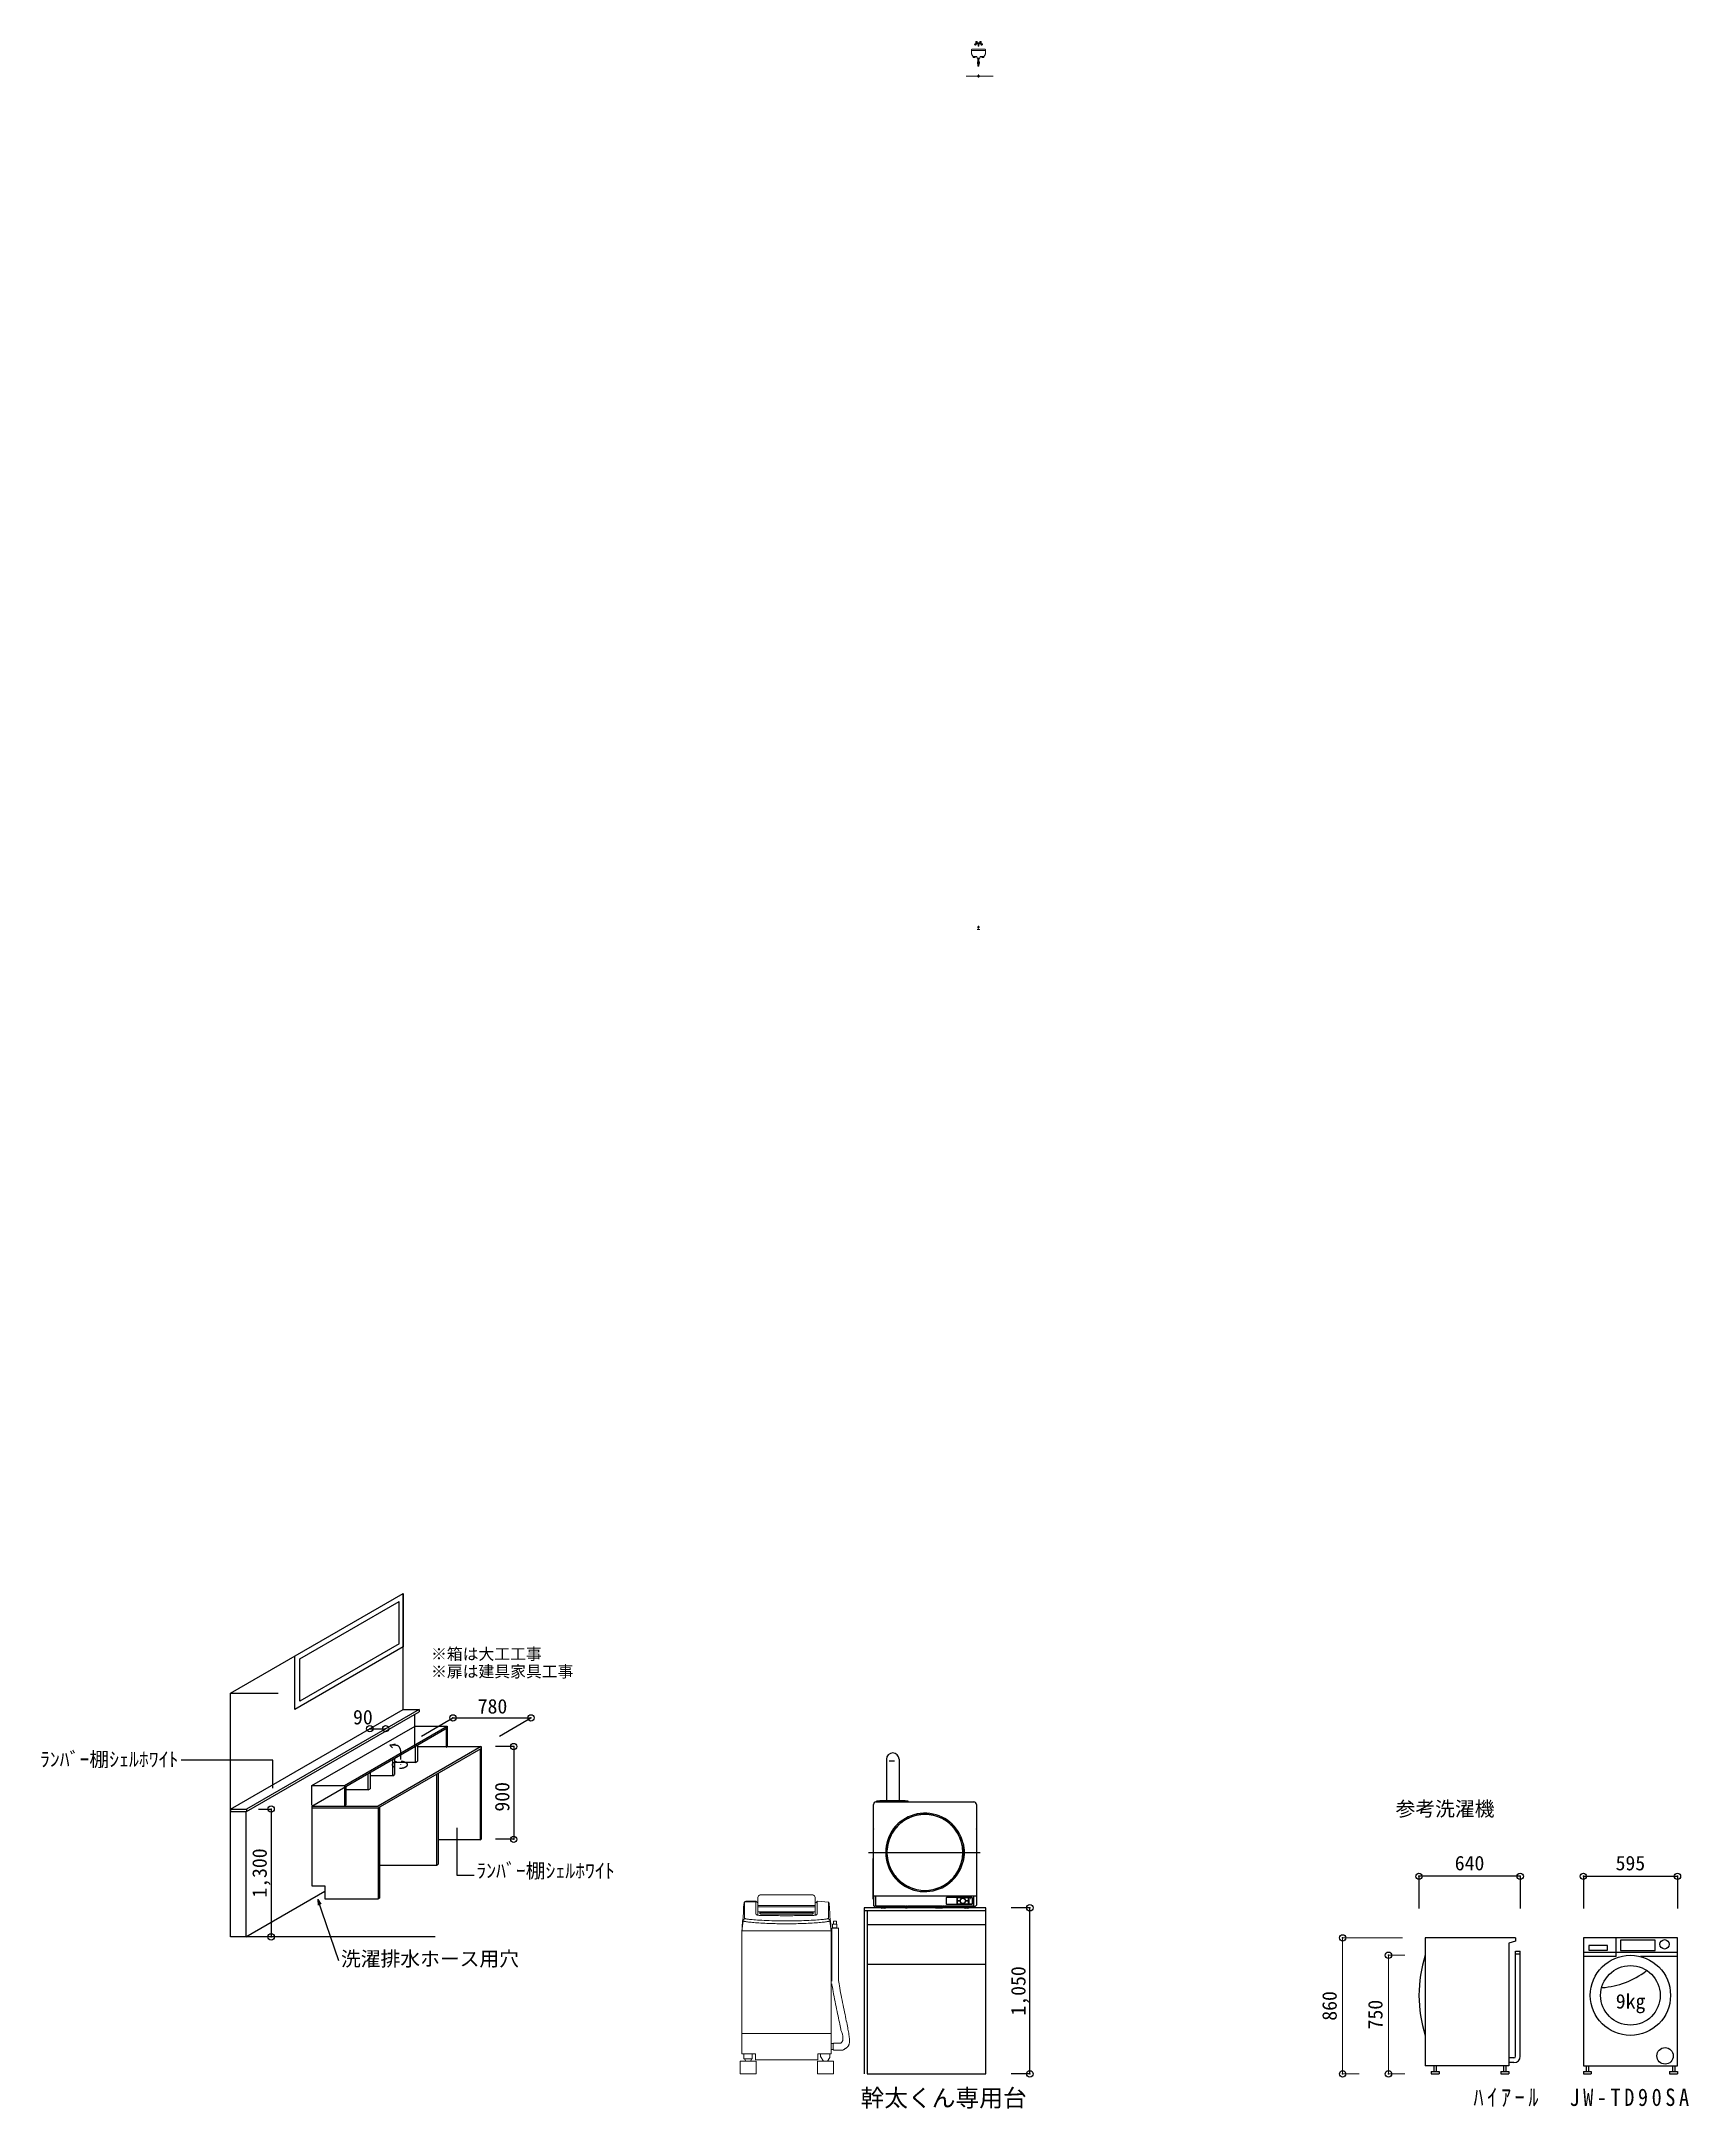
# Model space of a CAD drawing. Units: millimetres at full size, sheet at 1:50. Extents: x -31113 to 29332, y -20209 to 31249.
# Drawn here: x -31113 to -20701, y -6216 to 6851 of the extents above; entities that cross this region are included whole.
import ezdxf
from ezdxf.enums import TextEntityAlignment as Align

# ---------------------------------------------------------------- set-up
doc = ezdxf.new("R2010")
doc.units = ezdxf.units.MM
doc.header["$LTSCALE"] = 50
doc.header["$PDMODE"] = 32
doc.header["$PDSIZE"] = 40
doc.linetypes.add('DASHED1', pattern=[1.8, 1.2, -0.6])
doc.layers.add('B-A_文字', color=7, linetype='Continuous', lineweight=25)
doc.layers.add('B-F_寸法・方位', color=7, linetype='Continuous', lineweight=25)
doc.styles.add('ＭＳ ゴシック', font='')
doc.styles.get('ＭＳ ゴシック').set_extended_font_data('MS Gothic')

msp = doc.modelspace()

# ---------------------------------------------------------------- texts
at = {"layer": 'B-A_文字', "style": 'ＭＳ ゴシック'}
for s, height, p in [('※箱は大工工事', 73.31, (-28649.59, -3401.12)), ('※扉は建具家具工事', 73.31, (-28649.59, -3511.81)), ('ﾗﾝﾊﾞｰ棚ｼｪﾙﾎﾜｲﾄ', 91.64, (-31121.29, -4081.55)), ('ﾗﾝﾊﾞｰ棚ｼｪﾙﾎﾜｲﾄ', 91.64, (-28363.48, -4785.57)), ('洗濯排水ホース用穴', 91.64, (-29218.84, -5342.54)), ('幹太くん専用台', 110, (-25934.9, -6236.64))]:
    msp.add_text(s, height=height, dxfattribs=at).set_placement(p, align=Align.BOTTOM_LEFT)
for s, p in [('860', (-22897.66, -5660.47)), ('750', (-22608.08, -5715.47))]:
    msp.add_text(s, height=91.64, rotation=90, dxfattribs=at).set_placement(p, align=Align.BOTTOM_LEFT)
at = {"layer": 'B-F_寸法・方位', "style": 'ＭＳ ゴシック'}
for s, p in [('780', (-28354.59, -3746.27)), ('90', (-29142.68, -3814.85)), ('参考洗濯機', (-22552.81, -4394.64)), ('640', (-22178.95, -4737.46)), ('595', (-21162.43, -4737.46)), ('9kg', (-21161.26, -5611.2))]:
    msp.add_text(s, height=91.64, dxfattribs=at).set_placement(p, align=Align.BOTTOM_LEFT)
for s, p in [('900', (-28127.01, -4338.82)), ('1,300', (-29660.33, -4882.96)), ('1,050', (-24864.66, -5627.97))]:
    msp.add_text(s, height=91.64, rotation=90, dxfattribs=at).set_placement(p, align=Align.BOTTOM_LEFT)
at = {"layer": 'B-F_寸法・方位', "insert": (-22060.67, -6204.79), "char_height": 110, "attachment_point": 7, "style": 'ＭＳ ゴシック'}
msp.add_mtext('\\T1.36;\\W0.85;ﾊｲｱｰﾙ\u3000JW-TD90SA', dxfattribs=at)

# ---------------------------------------------------------------- linework, layer by layer
at = {"layer": 'B-A_文字', "lineweight": 18}
for p, q in [((-25210.72, 6829.86), (-25207.89, 6832.69)), ((-25207.89, 6829.86), (-25210.72, 6832.69)), ((-25210.56, 6832.95), (-25210.49, 6833)), ((-25205.89, 6836.39), (-25208.77, 6834.23)), ((-25206.31, 6830.95), (-25206.94, 6830.48)), ((-25203.43, 6833.11), (-25206.31, 6830.95)), ((-25205.89, 6836.39), (-25204.1, 6837.73)), ((-25205.8, 6850.25), (-25205.8, 6850.25)), ((-25205.8, 6850.25), (-25205.8, 6850.25)), ((-25205.8, 6850.25), (-25205.8, 6845.72)), ((-25205.3, 6844.72), (-25205.29, 6844.78)), ((-25205.3, 6844.72), (-25205.3, 6842.13)), ((-25205.3, 6842.13), (-25205.3, 6841.61)), ((-25205.18, 6846.11), (-25205.18, 6850.28)), ((-25197.54, 6841.37), (-25205.06, 6841.37)), ((-25204.1, 6840.47), (-25204, 6840.57)), ((-25204.1, 6834.14), (-25204.1, 6840.47)), ((-25204.1, 6834.14), (-25201.3, 6834.14)), ((-25204, 6840.57), (-25201.3, 6840.57)), ((-25203.6, 6841.37), (-25203.6, 6840.57)), ((-25203.43, 6833.11), (-25202.06, 6834.14)), ((-25201.62, 6844.78), (-25201.3, 6844.72)), ((-25201.54, 6850.56), (-25201.07, 6850.56)), ((-25201.3, 6844.72), (-25200.99, 6844.78)), ((-25201.3, 6840.57), (-25177.3, 6840.57)), ((-25201.3, 6834.14), (-25177.3, 6834.14)), ((-25200.31, 6846.11), (-25200.31, 6850.28)), ((-25199, 6840.57), (-25199, 6841.37)), ((-25197.43, 6850.28), (-25197.43, 6846.11)), ((-25197.43, 6846.11), (-25197.43, 6845.79)), ((-25197.32, 6844.78), (-25197.3, 6844.72)), ((-25197.3, 6842.13), (-25197.3, 6844.72)), ((-25197.3, 6841.61), (-25197.3, 6842.13)), ((-25197.1, 6850.56), (-25197.1, 6850.56)), ((-25197.09, 6850.56), (-25197.1, 6850.56)), ((-25196.81, 6850.25), (-25196.81, 6850.25)), ((-25196.8, 6850.25), (-25196.81, 6850.25)), ((-25196.8, 6845.72), (-25196.8, 6850.25)), ((-25191.86, 6834.14), (-25191.9, 6834.1)), ((-25186.7, 6834.1), (-25191.9, 6834.1)), ((-25191.9, 6834.1), (-25191.9, 6832.6)), ((-25191.42, 6830.59), (-25191.25, 6830.5)), ((-25191.25, 6830.5), (-25187.35, 6830.5)), ((-25190.9, 6825.4), (-25190.9, 6820.4)), ((-25190.9, 6820.4), (-25190.9, 6820.33)), ((-25190.72, 6819.4), (-25187.88, 6819.4)), ((-25187.7, 6830.4), (-25187.7, 6830.5)), ((-25187.7, 6825.4), (-25187.7, 6830.4)), ((-25187.35, 6830.5), (-25187.19, 6830.59)), ((-25186.7, 6834.1), (-25186.74, 6834.14)), ((-25186.7, 6832.6), (-25186.7, 6834.1)), ((-25181.8, 6850.25), (-25181.8, 6845.72)), ((-25181.51, 6850.56), (-25181.51, 6850.56)), ((-25181.3, 6844.72), (-25181.29, 6844.78)), ((-25181.3, 6844.72), (-25181.3, 6842.13)), ((-25181.3, 6842.13), (-25181.3, 6841.61)), ((-25181.18, 6846.11), (-25181.18, 6850.28)), ((-25173.54, 6841.37), (-25181.06, 6841.37)), ((-25179.6, 6841.37), (-25179.6, 6840.57)), ((-25178.29, 6850.28), (-25178.29, 6846.11)), ((-25178.29, 6846.11), (-25178.29, 6845.79)), ((-25177.62, 6844.78), (-25177.3, 6844.72)), ((-25177.54, 6850.56), (-25177.07, 6850.56)), ((-25177.3, 6844.72), (-25176.99, 6844.78)), ((-25177.3, 6840.57), (-25174.6, 6840.57)), ((-25175.17, 6833.11), (-25176.55, 6834.14)), ((-25176.31, 6846.11), (-25176.31, 6850.28)), ((-25175, 6840.57), (-25175, 6841.37)), ((-25174.5, 6840.47), (-25174.6, 6840.57)), ((-25172.71, 6836.39), (-25174.5, 6837.73)), ((-25173.43, 6850.28), (-25173.43, 6846.11)), ((-25173.43, 6846.11), (-25173.43, 6845.79)), ((-25173.32, 6844.78), (-25173.3, 6844.72)), ((-25173.3, 6842.13), (-25173.3, 6844.72)), ((-25173.3, 6841.61), (-25173.3, 6842.13)), ((-25172.81, 6850.25), (-25172.81, 6850.25)), ((-25172.8, 6850.25), (-25172.81, 6850.25)), ((-25172.8, 6845.72), (-25172.8, 6850.25)), ((-25172.71, 6836.39), (-25169.83, 6834.23)), ((-25170.72, 6829.86), (-25167.89, 6832.69)), ((-25167.89, 6829.86), (-25170.72, 6832.69)), ((-25168.17, 6833.1), (-25168.65, 6833.36)), ((-25220.62, 6752.46), (-25220.93, 6750.9)), ((-25220.91, 6751.05), (-25220.91, 6755.78)), ((-25214.96, 6754.07), (-25218.66, 6754.07)), ((-25211.31, 6748.07), (-25217.48, 6748.07)), ((-25212.99, 6752.46), (-25212.29, 6748.88)), ((-25212.31, 6749.07), (-25212.31, 6754.7)), ((-25210.04, 6754.6), (-25210.31, 6749.02)), ((-25199.95, 6753.42), (-25199.19, 6749.39)), ((-25197.78, 6746.87), (-25196.15, 6745.18)), ((-25195.43, 6744.87), (-25183.18, 6744.87)), ((-25193.62, 6744.87), (-25194.8, 6744.02)), ((-25194.8, 6744.02), (-25194.8, 6742.97)), ((-25194.8, 6744.02), (-25183.8, 6744.02)), ((-25183.8, 6742.97), (-25194.8, 6742.97)), ((-25194.3, 6742.97), (-25194.3, 6741.57)), ((-25194.3, 6741.57), (-25184.3, 6741.57)), ((-25193.3, 6741.23), (-25193.8, 6740.94)), ((-25193.8, 6739.23), (-25193.8, 6740.94)), ((-25193.7, 6721.21), (-25193.7, 6723.33)), ((-25193.7, 6704.55), (-25193.7, 6706.67)), ((-25193.56, 6723.47), (-25185.05, 6723.47)), ((-25193.56, 6721.07), (-25185.05, 6721.07)), ((-25193.56, 6706.81), (-25192.48, 6706.81)), ((-25193.56, 6704.41), (-25192.48, 6704.41)), ((-25192.66, 6711.96), (-25192.66, 6720.87)), ((-25192.56, 6738.83), (-25186.04, 6738.83)), ((-25192.48, 6723.47), (-25192.48, 6738.83)), ((-25192.48, 6711.66), (-25192.48, 6696.27)), ((-25186.4, 6711.75), (-25192.37, 6711.75)), ((-25190.72, 6713.46), (-25187.89, 6716.29)), ((-25187.89, 6713.46), (-25190.72, 6716.29)), ((-25186.13, 6723.47), (-25186.13, 6738.83)), ((-25186.13, 6711.66), (-25186.13, 6696.27)), ((-25186.13, 6706.81), (-25185.05, 6706.81)), ((-25186.13, 6704.41), (-25185.05, 6704.41)), ((-25185.94, 6711.96), (-25185.94, 6720.87)), ((-25185.3, 6741.23), (-25184.8, 6740.94)), ((-25184.99, 6744.87), (-25183.8, 6744.02)), ((-25184.9, 6723.33), (-25184.9, 6721.21)), ((-25184.9, 6706.67), (-25184.9, 6704.55)), ((-25184.8, 6739.23), (-25184.8, 6740.94)), ((-25184.3, 6741.57), (-25184.3, 6742.97)), ((-25183.8, 6744.02), (-25183.8, 6742.97)), ((-25180.83, 6746.87), (-25182.46, 6745.18)), ((-25178.66, 6753.42), (-25179.42, 6749.39)), ((-25168.56, 6754.6), (-25168.3, 6749.02)), ((-25167.3, 6748.07), (-25161.13, 6748.07)), ((-25165.62, 6752.46), (-25166.32, 6748.88)), ((-25166.3, 6749.07), (-25166.3, 6754.7)), ((-25163.65, 6754.07), (-25159.95, 6754.07)), ((-25162.95, 6751.07), (-25162.38, 6752.07)), ((-25162.38, 6750.07), (-25162.95, 6751.07)), ((-25162.38, 6752.07), (-25161.22, 6752.07)), ((-25161.22, 6750.07), (-25162.38, 6750.07)), ((-25161.22, 6752.07), (-25160.64, 6751.07)), ((-25160.64, 6751.07), (-25161.22, 6750.07)), ((-25157.99, 6752.46), (-25157.68, 6750.9)), ((-25157.7, 6751.05), (-25157.7, 6755.78)), ((-25097.5, 6631.27), (-25266.26, 6631.27)), ((-25180.58, 1236.29), (-25197.46, 1236.29)), ((-25192.89, 1248.41), (-25192.93, 1248.25)), ((-25192.92, 1248.27), (-25192.92, 1248.74)), ((-25192.33, 1248.57), (-25192.7, 1248.57)), ((-25191.96, 1247.97), (-25192.58, 1247.97)), ((-25192.13, 1248.41), (-25192.06, 1248.05)), ((-25192.06, 1248.07), (-25192.06, 1248.63)), ((-25191.9, 1256.15), (-25191.62, 1256.43)), ((-25191.62, 1256.15), (-25191.9, 1256.43)), ((-25191.89, 1256.46), (-25191.88, 1256.46)), ((-25191.84, 1248.62), (-25191.86, 1248.07)), ((-25191.42, 1256.8), (-25191.71, 1256.59)), ((-25191.46, 1256.26), (-25191.53, 1256.21)), ((-25191.18, 1256.48), (-25191.46, 1256.26)), ((-25191.42, 1256.8), (-25191.24, 1256.94)), ((-25191.41, 1258.19), (-25191.41, 1258.19)), ((-25191.41, 1258.19), (-25191.41, 1258.19)), ((-25191.41, 1258.19), (-25191.41, 1257.74)), ((-25191.36, 1257.64), (-25191.36, 1257.64)), ((-25191.36, 1257.64), (-25191.36, 1257.38)), ((-25191.36, 1257.38), (-25191.36, 1257.33)), ((-25191.35, 1257.78), (-25191.35, 1258.19)), ((-25190.59, 1257.3), (-25191.34, 1257.3)), ((-25191.24, 1257.21), (-25191.23, 1257.22)), ((-25191.24, 1256.58), (-25191.24, 1257.21)), ((-25191.24, 1256.58), (-25190.96, 1256.58)), ((-25191.23, 1257.22), (-25190.96, 1257.22)), ((-25191.19, 1257.3), (-25191.19, 1257.22)), ((-25191.18, 1256.48), (-25191.04, 1256.58)), ((-25190.99, 1258.22), (-25190.94, 1258.22)), ((-25190.99, 1257.64), (-25190.96, 1257.64)), ((-25190.96, 1257.64), (-25190.93, 1257.64)), ((-25190.96, 1257.22), (-25188.56, 1257.22)), ((-25190.96, 1256.58), (-25188.56, 1256.58)), ((-25190.86, 1257.78), (-25190.86, 1258.19)), ((-25190.83, 1248.51), (-25190.75, 1248.1)), ((-25190.73, 1257.22), (-25190.73, 1257.3)), ((-25190.61, 1247.85), (-25190.45, 1247.68)), ((-25190.58, 1258.19), (-25190.58, 1257.78)), ((-25190.58, 1257.78), (-25190.58, 1257.74)), ((-25190.56, 1257.64), (-25190.56, 1257.64)), ((-25190.56, 1257.38), (-25190.56, 1257.64)), ((-25190.56, 1257.33), (-25190.56, 1257.38)), ((-25190.54, 1258.22), (-25190.54, 1258.22)), ((-25190.54, 1258.22), (-25190.54, 1258.22)), ((-25190.51, 1258.19), (-25190.51, 1258.19)), ((-25190.51, 1258.19), (-25190.51, 1258.19)), ((-25190.51, 1257.74), (-25190.51, 1258.19)), ((-25190.38, 1247.65), (-25189.15, 1247.65)), ((-25190.19, 1247.65), (-25190.31, 1247.57)), ((-25190.31, 1247.57), (-25190.31, 1247.46)), ((-25190.31, 1247.57), (-25189.21, 1247.57)), ((-25189.21, 1247.46), (-25190.31, 1247.46)), ((-25190.26, 1247.46), (-25190.26, 1247.32)), ((-25190.26, 1247.32), (-25189.26, 1247.32)), ((-25190.16, 1247.29), (-25190.21, 1247.26)), ((-25190.21, 1247.09), (-25190.21, 1247.26)), ((-25190.2, 1245.29), (-25190.2, 1245.5)), ((-25190.2, 1243.62), (-25190.2, 1243.83)), ((-25190.19, 1245.51), (-25189.34, 1245.51)), ((-25190.19, 1245.27), (-25189.34, 1245.27)), ((-25190.19, 1243.85), (-25190.08, 1243.85)), ((-25190.19, 1243.61), (-25190.08, 1243.61)), ((-25190.1, 1244.36), (-25190.1, 1245.25)), ((-25190.09, 1247.05), (-25189.44, 1247.05)), ((-25190.08, 1245.51), (-25190.08, 1247.05)), ((-25190.08, 1244.33), (-25190.08, 1242.79)), ((-25189.47, 1244.34), (-25190.07, 1244.34)), ((-25189.5, 1256.58), (-25190.02, 1256.58)), ((-25190.02, 1256.58), (-25190.02, 1256.58)), ((-25190.02, 1256.58), (-25190.02, 1256.43)), ((-25189.97, 1256.22), (-25189.96, 1256.22)), ((-25189.96, 1256.22), (-25189.57, 1256.22)), ((-25189.92, 1255.71), (-25189.92, 1255.21)), ((-25189.92, 1255.21), (-25189.92, 1255.2)), ((-25189.9, 1255.1), (-25189.62, 1255.1)), ((-25189.9, 1244.51), (-25189.62, 1244.79)), ((-25189.62, 1244.51), (-25189.9, 1244.79)), ((-25189.6, 1256.21), (-25189.6, 1256.22)), ((-25189.6, 1255.71), (-25189.6, 1256.21)), ((-25189.57, 1256.22), (-25189.55, 1256.22)), ((-25189.5, 1256.58), (-25189.51, 1256.58)), ((-25189.5, 1256.43), (-25189.5, 1256.58)), ((-25189.45, 1245.51), (-25189.45, 1247.05)), ((-25189.45, 1244.33), (-25189.45, 1242.79)), ((-25189.45, 1243.85), (-25189.34, 1243.85)), ((-25189.45, 1243.61), (-25189.34, 1243.61)), ((-25189.43, 1244.36), (-25189.43, 1245.25)), ((-25189.36, 1247.29), (-25189.31, 1247.26)), ((-25189.33, 1247.65), (-25189.21, 1247.57)), ((-25189.32, 1245.5), (-25189.32, 1245.29)), ((-25189.32, 1243.83), (-25189.32, 1243.62)), ((-25189.31, 1247.09), (-25189.31, 1247.26)), ((-25189.26, 1247.32), (-25189.26, 1247.46)), ((-25189.21, 1247.57), (-25189.21, 1247.46)), ((-25188.92, 1247.85), (-25189.08, 1247.68)), ((-25189.01, 1258.19), (-25189.01, 1257.74)), ((-25188.98, 1258.22), (-25188.98, 1258.22)), ((-25188.96, 1257.64), (-25188.96, 1257.64)), ((-25188.96, 1257.64), (-25188.96, 1257.38)), ((-25188.96, 1257.38), (-25188.96, 1257.33)), ((-25188.95, 1257.78), (-25188.95, 1258.19)), ((-25188.19, 1257.3), (-25188.94, 1257.3)), ((-25188.79, 1257.3), (-25188.79, 1257.22)), ((-25188.7, 1248.51), (-25188.77, 1248.1)), ((-25188.66, 1258.19), (-25188.66, 1257.78)), ((-25188.66, 1257.78), (-25188.66, 1257.74)), ((-25188.59, 1258.22), (-25188.54, 1258.22)), ((-25188.59, 1257.64), (-25188.56, 1257.64)), ((-25188.56, 1257.64), (-25188.53, 1257.64)), ((-25188.56, 1257.22), (-25188.29, 1257.22)), ((-25188.35, 1256.48), (-25188.49, 1256.58)), ((-25188.46, 1257.78), (-25188.46, 1258.19)), ((-25188.33, 1257.22), (-25188.33, 1257.3)), ((-25188.28, 1257.21), (-25188.29, 1257.22)), ((-25188.1, 1256.8), (-25188.28, 1256.94)), ((-25188.18, 1258.19), (-25188.18, 1257.78)), ((-25188.18, 1257.78), (-25188.18, 1257.74)), ((-25188.16, 1257.64), (-25188.16, 1257.64)), ((-25188.16, 1257.38), (-25188.16, 1257.64)), ((-25188.16, 1257.33), (-25188.16, 1257.38)), ((-25188.11, 1258.19), (-25188.11, 1258.19)), ((-25188.11, 1258.19), (-25188.11, 1258.19)), ((-25188.11, 1257.74), (-25188.11, 1258.19)), ((-25188.1, 1256.8), (-25187.82, 1256.59)), ((-25187.9, 1256.15), (-25187.62, 1256.43)), ((-25187.62, 1256.15), (-25187.9, 1256.43)), ((-25187.65, 1256.47), (-25187.7, 1256.5)), ((-25187.69, 1248.62), (-25187.66, 1248.07)), ((-25187.56, 1247.97), (-25186.95, 1247.97)), ((-25187.46, 1248.07), (-25187.46, 1248.63)), ((-25187.39, 1248.41), (-25187.46, 1248.05)), ((-25187.2, 1248.57), (-25186.83, 1248.57)), ((-25187.13, 1248.27), (-25187.07, 1248.37)), ((-25187.07, 1248.17), (-25187.13, 1248.27)), ((-25187.07, 1248.37), (-25186.95, 1248.37)), ((-25186.95, 1248.17), (-25187.07, 1248.17)), ((-25186.95, 1248.37), (-25186.9, 1248.27)), ((-25186.9, 1248.27), (-25186.95, 1248.17)), ((-25186.63, 1248.41), (-25186.6, 1248.25)), ((-25186.6, 1248.27), (-25186.6, 1248.74))]:
    msp.add_line(p, q, dxfattribs=at)
at = {"layer": 'B-A_文字', "color": 1, "lineweight": 18}
for p, q in [((-25199.3, 6631.27), (-25179.3, 6631.27)), ((-25189.3, 6621.27), (-25189.3, 6641.27)), ((-25190.76, 1236.29), (-25188.76, 1236.29)), ((-25189.76, 1235.29), (-25189.76, 1237.29)), ((-26670.93, -4913.36), (-26666.2, -4908.63)), ((-26667.73, -4913.36), (-26667.73, -5012)), ((-26666.02, -4908.83), (-26598.28, -4908.83)), ((-26660.18, -4905.81), (-26597.46, -4905.81)), ((-26597.46, -4905.81), (-26585.99, -4912.43)), ((-26596.01, -4909.92), (-26596.01, -4985.06)), ((-26583.46, -4880.93), (-26583.46, -4993.64)), ((-26582.88, -4941), (-26223.34, -4941)), ((-26582.46, -4931.95), (-26222.52, -4931.95)), ((-26237.01, -4865.82), (-26568.35, -4865.82)), ((-26221.9, -4880.93), (-26221.9, -4993.64)), ((-26209.35, -4909.92), (-26209.35, -4985.06)), ((-26137.63, -4911.21), (-26137.63, -5012)), ((-26676.9, -5031.73), (-26684.11, -5091.9)), ((-26684.11, -5091.9), (-26121.25, -5091.9)), ((-26684.11, -5091.9), (-26684.11, -5870.28)), ((-26584.08, -4972.04), (-26402.68, -4972.04)), ((-26566.8, -4978.21), (-26402.68, -4978.21)), ((-26565.89, -4986.08), (-26402.68, -4986.08)), ((-26221.28, -4972.04), (-26402.68, -4972.04)), ((-26238.56, -4978.21), (-26402.68, -4978.21)), ((-26239.47, -4986.08), (-26402.68, -4986.08)), ((-26128.46, -5031.73), (-26121.25, -5091.9)), ((-26121.25, -5091.9), (-26121.25, -5870.9)), ((-26117.27, -5074.63), (-26071.2, -5074.63)), ((-26117.27, -5074.63), (-26117.27, -5409.86)), ((-26074.89, -5074.63), (-26074.89, -5396.8)), ((-26121.25, -5741.96), (-26684.11, -5741.96)), ((-26672.06, -5870.28), (-26672.06, -5900.86)), ((-26619.4, -5870.28), (-26619.4, -5900.86)), ((-26204.95, -5870.9), (-26204.95, -5906.8)), ((-26204.95, -5870.9), (-26121.25, -5870.9)), ((-26187.53, -5870.9), (-26187.53, -5885.93)), ((-26121.25, -5805.38), (-26108.27, -5805.38)), ((-26108.27, -5842.67), (-26121.25, -5842.67)), ((-26108.27, -5805.38), (-26108.27, -5842.67)), ((-26102.78, -5846.79), (-26107.75, -5841.82)), ((-26102.78, -5803.18), (-26107.68, -5806.01)), ((-26102.78, -5803.18), (-26060, -5803.18)), ((-26102.78, -5846.79), (-26047.66, -5846.79)), ((-26660.12, -5916.72), (-26669.27, -5900.86)), ((-26630.44, -5916.72), (-26621.29, -5900.86)), ((-26621.29, -5900.86), (-26619.4, -5900.86)), ((-26598.19, -5906.8), (-26204.95, -5906.8)), ((-26187.53, -5885.93), (-26169.75, -5916.72))]:
    msp.add_line(p, q, dxfattribs=at)
at = {"layer": 'B-A_文字'}
for p, q in [((-28825.11, -3692.82), (-28825.11, -2959.75)), ((-28825.11, -2959.75), (-28825.11, -3297.81)), ((-28851.84, -3278.6), (-28851.84, -3009.82)), ((-28825.11, -3297.81), (-29509.7, -3693.06)), ((-29509.7, -3693.06), (-29509.7, -3354.99)), ((-29916.17, -3589.67), (-29616.48, -3589.67)), ((-28725.01, -3692.82), (-29816.07, -4322.74)), ((-29816.07, -4337.99), (-28725.01, -3708.07)), ((-28752.59, -3927.58), (-28752.59, -3728.21)), ((-28216.77, -3861.06), (-28017.97, -3746.27)), ((-29403.72, -4303.52), (-28546.73, -3808.73)), ((-29197.24, -4174.77), (-28546.73, -3799.2)), ((-29036.48, -3814.85), (-28936.38, -3814.85)), ((-28752.59, -3799.2), (-28546.73, -3799.2)), ((-28734.92, -3917.38), (-28734.92, -4021.01)), ((-28553.59, -3811.43), (-28553.59, -3931.9)), ((-28546.73, -3799.2), (-28546.73, -3927.94)), ((-28332.01, -3927.58), (-28983.14, -4303.52)), ((-28983.14, -4315.42), (-28332.01, -3939.49)), ((-28891.95, -4111.67), (-28891.95, -4008.04)), ((-28880.07, -4001.18), (-28880.07, -4104.81)), ((-28746.8, -4027.87), (-28880.07, -4027.87)), ((-28746.8, -4027.87), (-28746.8, -3924.24)), ((-28746.8, -4027.87), (-28734.92, -4021.01)), ((-28734.92, -3927.58), (-28332.01, -3927.58)), ((-28553.59, -3931.9), (-28546.73, -3927.94)), ((-28338.37, -3943.17), (-28338.37, -4517.38)), ((-28332.01, -3927.58), (-28332.01, -3939.49)), ((-28332.01, -3927.58), (-28332.01, -4513.71)), ((-25770.92, -4007.9), (-25770.92, -4267.9)), ((-25754.34, -4017.9), (-25719.41, -4017.9)), ((-25690.92, -4007.9), (-25690.92, -4267.9)), ((-29187.8, -4178.86), (-29187.8, -4298.07)), ((-29046.23, -4200.74), (-29046.23, -4097.12)), ((-29034.34, -4090.26), (-29034.34, -4193.88)), ((-28891.95, -4111.67), (-29034.34, -4111.67)), ((-28891.95, -4111.67), (-28880.07, -4104.81)), ((-28614.2, -4102.42), (-28614.2, -4676.63)), ((-28604.5, -4096.82), (-28604.5, -4671.03)), ((-29403.72, -4303.52), (-28983.14, -4303.52)), ((-29046.23, -4200.74), (-29197.24, -4200.74)), ((-29197.24, -4303.52), (-29187.8, -4298.07)), ((-29046.23, -4200.74), (-29034.34, -4193.88)), ((-28975.76, -4311.16), (-28975.76, -4885.38)), ((-25852.92, -4871.9), (-25852.92, -4292.9)), ((-25837.92, -4277.9), (-25217.92, -4277.9)), ((-25832.96, -4277.9), (-25832.92, -4272.9)), ((-25832.87, -4277.9), (-25832.92, -4272.9)), ((-25823.34, -4272.9), (-25832.48, -4272.9)), ((-25831.53, -4271.9), (-25822.39, -4271.9)), ((-25796.25, -4272.9), (-25823.34, -4272.9)), ((-25822.39, -4271.9), (-25793.48, -4271.9)), ((-25810.92, -4267.9), (-25812.92, -4269.9)), ((-25812.92, -4269.9), (-25812.92, -4270.76)), ((-25652.92, -4269.9), (-25812.92, -4269.9)), ((-25811.93, -4271.76), (-25807.36, -4271.8)), ((-25810.92, -4267.9), (-25654.92, -4267.9)), ((-25772.32, -4276.6), (-25800.56, -4276.6)), ((-25790.82, -4271.6), (-25773.32, -4271.6)), ((-25772.6, -4271.9), (-25643.45, -4271.9)), ((-25772.32, -4275.9), (-25772.32, -4272.6)), ((-25642.5, -4272.9), (-25772.32, -4272.9)), ((-25772.32, -4276.6), (-25772.32, -4275.9)), ((-25772.32, -4276.6), (-25772.32, -4277.9)), ((-25658.47, -4271.8), (-25653.91, -4271.76)), ((-25652.92, -4269.9), (-25654.92, -4267.9)), ((-25652.92, -4270.76), (-25652.92, -4269.9)), ((-25643.45, -4271.9), (-25634.3, -4271.9)), ((-25633.35, -4272.9), (-25642.5, -4272.9)), ((-25634.3, -4271.9), (-25633.92, -4271.9)), ((-25633.92, -4271.9), (-25632.92, -4272.9)), ((-25632.92, -4272.9), (-25633.35, -4272.9)), ((-25632.96, -4277.9), (-25632.92, -4272.9)), ((-25632.87, -4277.9), (-25632.92, -4272.9)), ((-25202.92, -4292.9), (-25202.92, -4871.9)), ((-29916.17, -4322.74), (-29816.07, -4322.74)), ((-29821.22, -4337.99), (-29821.22, -5130.68)), ((-29816.07, -4322.74), (-29816.07, -4337.99)), ((-29739.66, -4322.74), (-29660.33, -4322.74)), ((-29403.72, -4315.42), (-28983.14, -4315.42)), ((-28983.14, -4315.42), (-28983.14, -4889.64)), ((-25692.79, -4421.91), (-25698.16, -4427.14)), ((-25645.49, -4387.21), (-25645.45, -4387.28)), ((-25643.21, -4386.37), (-25643.12, -4385.95)), ((-25643.12, -4385.95), (-25643.14, -4385.91)), ((-25630.89, -4379.67), (-25630.88, -4379.71)), ((-25630.88, -4379.71), (-25630.49, -4379.88)), ((-25628.46, -4378.54), (-25628.43, -4378.61)), ((-25427.62, -4378.61), (-25427.59, -4378.54)), ((-25425.18, -4379.71), (-25425.57, -4379.88)), ((-25425.16, -4379.67), (-25425.18, -4379.71)), ((-25412.93, -4385.95), (-25412.91, -4385.91)), ((-25412.85, -4386.37), (-25412.93, -4385.95)), ((-25410.61, -4387.28), (-25410.56, -4387.21)), ((-25363.27, -4421.91), (-25357.89, -4427.14)), ((-25202.42, -4412.4), (-25202.42, -4416.4)), ((-25202.42, -4416.4), (-25202.42, -4444.4)), ((-28338.37, -4517.38), (-28604.5, -4517.38)), ((-28338.37, -4517.38), (-28332.01, -4513.71)), ((-25853.42, -4448.4), (-25853.42, -4444.4)), ((-25727.79, -4463.37), (-25727.72, -4463.42)), ((-25726.25, -4461.17), (-25726.29, -4461.14)), ((-25726.14, -4461.58), (-25726.25, -4461.17)), ((-25718.21, -4450.03), (-25718.18, -4450.05)), ((-25718.18, -4450.05), (-25717.75, -4450.03)), ((-25716.56, -4447.91), (-25716.49, -4447.96)), ((-25339.56, -4447.96), (-25339.49, -4447.91)), ((-25337.87, -4450.05), (-25338.3, -4450.03)), ((-25337.84, -4450.03), (-25337.87, -4450.05)), ((-25329.91, -4461.58), (-25329.8, -4461.17)), ((-25329.8, -4461.17), (-25329.76, -4461.14)), ((-25328.33, -4463.42), (-25328.26, -4463.37)), ((-25286.66, -4541.75), (-25286.66, -4541.63)), ((-25286.32, -4541.17), (-25286.33, -4541.11)), ((-25286.26, -4541.58), (-25286.26, -4541.56)), ((-25285.96, -4542.91), (-25285.8, -4543.49)), ((-25202.42, -4444.4), (-25202.42, -4448.4)), ((-28975.76, -4676.63), (-28614.2, -4676.63)), ((-28614.2, -4676.63), (-28604.5, -4671.03)), ((-25885.56, -4596.7), (-25178.22, -4596.7)), ((-25855.92, -4636.05), (-25855.92, -4635.9)), ((-25855.44, -4635.56), (-25852.92, -4635.42)), ((-25855.42, -4635.4), (-25852.92, -4635.4)), ((-25767.35, -4576.59), (-25767.06, -4576.59)), ((-25767.06, -4616.8), (-25767.35, -4616.8)), ((-25767.27, -4576.59), (-25767.05, -4574.15)), ((-25767.05, -4619.24), (-25767.27, -4616.8)), ((-25767.14, -4574.19), (-25767.05, -4574.15)), ((-25767.14, -4619.2), (-25767.05, -4619.24)), ((-25767.06, -4576.59), (-25766.98, -4576.51)), ((-25767.06, -4616.8), (-25766.98, -4616.88)), ((-25286.66, -4651.76), (-25286.65, -4651.62)), ((-25286.33, -4652.28), (-25286.32, -4652.23)), ((-25286.29, -4652), (-25286.32, -4652.23)), ((-25286.26, -4651.83), (-25286.26, -4651.81)), ((-25284.95, -4645.88), (-25285.01, -4646.19)), ((-25727.74, -4729.94), (-25727.79, -4730.02)), ((-25726.25, -4732.22), (-25726.29, -4732.25)), ((-25726.14, -4731.81), (-25726.25, -4732.22)), ((-25718.21, -4743.37), (-25718.18, -4743.34)), ((-25718.18, -4743.34), (-25717.75, -4743.36)), ((-25716.47, -4745.46), (-25716.56, -4745.48)), ((-25692.79, -4771.48), (-25698.16, -4766.25)), ((-25645.45, -4806.11), (-25645.49, -4806.18)), ((-25643.21, -4807.03), (-25643.12, -4807.45)), ((-25643.12, -4807.45), (-25643.14, -4807.48)), ((-25630.89, -4813.72), (-25630.88, -4813.68)), ((-25630.88, -4813.68), (-25630.49, -4813.51)), ((-25628.43, -4814.78), (-25628.46, -4814.86)), ((-25427.59, -4814.86), (-25427.62, -4814.78)), ((-25425.18, -4813.68), (-25425.57, -4813.51)), ((-25425.16, -4813.72), (-25425.18, -4813.68)), ((-25412.85, -4807.03), (-25412.93, -4807.45)), ((-25412.93, -4807.45), (-25412.91, -4807.48)), ((-25410.56, -4806.18), (-25410.61, -4806.11)), ((-25363.27, -4771.48), (-25357.89, -4766.25)), ((-25339.49, -4745.48), (-25339.56, -4745.43)), ((-25337.87, -4743.34), (-25338.3, -4743.36)), ((-25337.84, -4743.37), (-25337.87, -4743.34)), ((-25329.91, -4731.81), (-25329.8, -4732.22)), ((-25329.8, -4732.22), (-25329.76, -4732.25)), ((-25328.26, -4730.02), (-25328.33, -4729.98)), ((-29821.22, -5130.68), (-29321.39, -4842.1)), ((-29365.38, -4894.87), (-29345.47, -4923.07)), ((-28983.14, -4889.64), (-28975.76, -4885.38)), ((-25855.92, -4891.74), (-25855.92, -4891.25)), ((-25855.92, -4891.9), (-25855.92, -4891.74)), ((-25852.92, -4892.37), (-25855.44, -4892.24)), ((-25852.92, -4892.4), (-25855.42, -4892.4)), ((-25852.92, -4872.9), (-25852.92, -4871.9)), ((-25852.42, -4872.4), (-25852.92, -4872.9)), ((-25852.92, -4872.9), (-25852.92, -4929.4)), ((-25837.92, -4872.4), (-25852.42, -4872.4)), ((-25851.85, -4872.4), (-25852.21, -4872.4)), ((-25838.41, -4872.51), (-25851.85, -4872.4)), ((-25846.42, -4872.44), (-25846.42, -4872.4)), ((-25838.12, -4937.4), (-25844.92, -4937.4)), ((-25838.12, -4937.4), (-25838.03, -4937.32)), ((-25836.92, -4937.4), (-25838.12, -4937.4)), ((-25838.03, -4937.32), (-25837.95, -4937.03)), ((-25837.95, -4937.01), (-25837.95, -4936.96)), ((-25837.91, -4872.81), (-25837.93, -4872.93)), ((-25837.92, -4873.02), (-25837.92, -4873.01)), ((-25837.92, -4929.11), (-25837.92, -4873.02)), ((-25837.9, -4872.77), (-25837.91, -4872.81)), ((-25837.81, -4937.36), (-25836.14, -4937.39)), ((-25218.12, -4872.9), (-25837.72, -4872.9)), ((-25836.92, -4937.37), (-25836.92, -4937.4)), ((-25836.65, -4937.4), (-25836.92, -4937.4)), ((-25836.65, -4937.38), (-25836.62, -4938.19)), ((-25836.62, -4938.19), (-25836.53, -4938.99)), ((-25836.1, -4939.06), (-25836.53, -4938.99)), ((-25656.5, -4937.39), (-25836.13, -4937.39)), ((-25836.1, -4939.06), (-25834.1, -4939.08)), ((-25825.23, -4939.08), (-25834.1, -4939.08)), ((-25825.23, -4939.08), (-25823.24, -4939.06)), ((-25822.92, -4939.01), (-25823.24, -4939.06)), ((-25658.02, -4939.01), (-25822.92, -4939.01)), ((-25817.13, -4940.44), (-25817.65, -4939.01)), ((-25814.22, -4943.2), (-25812.9, -4943.4)), ((-25358.31, -4943.4), (-25808.74, -4943.4)), ((-25790.42, -4948.9), (-25799.22, -4948.9)), ((-25790.42, -4948.52), (-25790.42, -4950.57)), ((-25781.62, -4948.9), (-25790.42, -4948.9)), ((-25658.02, -4939.01), (-25656.53, -4939)), ((-25656.5, -4937.39), (-25656.13, -4937.22)), ((-25654.93, -4937.21), (-25656.43, -4937.24)), ((-25656.35, -4937.23), (-25656.35, -4937.23)), ((-25656.17, -4938.84), (-25656.15, -4938.82)), ((-25656.17, -4938.85), (-25656.17, -4938.84)), ((-25656.02, -4938.49), (-25656.01, -4937.89)), ((-25656.01, -4937.22), (-25656.01, -4937.89)), ((-25654.93, -4937.21), (-25651.83, -4937.21)), ((-25652.44, -4944.72), (-25652.44, -4943.4)), ((-25651.83, -4937.21), (-25651.33, -4937.2)), ((-25651.17, -4937.18), (-25650.92, -4937.09)), ((-25639.18, -4936.9), (-25650.66, -4936.9)), ((-25649.47, -4936.14), (-25640.37, -4936.14)), ((-25641.24, -4944.72), (-25641.24, -4943.4)), ((-25641.24, -4944.72), (-25641.22, -4944.7)), ((-25641.22, -4943.4), (-25641.22, -4944.7)), ((-25641.22, -4944.7), (-25592.22, -4944.7)), ((-25594.19, -4946.72), (-25639.24, -4946.72)), ((-25638.92, -4937.09), (-25638.66, -4937.18)), ((-25638.51, -4937.2), (-25638.01, -4937.21)), ((-25638.01, -4937.21), (-25634.91, -4937.21)), ((-25633.41, -4937.24), (-25634.91, -4937.21)), ((-25633.82, -4937.89), (-25633.83, -4937.22)), ((-25633.82, -4937.89), (-25633.81, -4938.49)), ((-25633.71, -4937.22), (-25633.33, -4937.39)), ((-25633.68, -4938.82), (-25633.67, -4938.84)), ((-25633.67, -4938.84), (-25633.66, -4938.85)), ((-25633.49, -4937.23), (-25633.49, -4937.23)), ((-25422.5, -4937.39), (-25633.33, -4937.39)), ((-25633.3, -4939), (-25631.81, -4939.01)), ((-25424.02, -4939.01), (-25631.81, -4939.01)), ((-25592.22, -4943.4), (-25592.22, -4944.7)), ((-25592.19, -4944.72), (-25592.19, -4943.4)), ((-25463.64, -4944.72), (-25463.64, -4943.4)), ((-25463.64, -4944.72), (-25463.62, -4944.7)), ((-25463.62, -4943.4), (-25463.62, -4944.68)), ((-25463.62, -4944.68), (-25414.62, -4944.68)), ((-25463.62, -4944.7), (-25463.62, -4944.68)), ((-25463.62, -4944.7), (-25461.63, -4946.71)), ((-25461.64, -4946.72), (-25416.59, -4946.72)), ((-25424.02, -4939.01), (-25422.53, -4939)), ((-25422.5, -4937.39), (-25422.13, -4937.22)), ((-25420.93, -4937.21), (-25422.43, -4937.24)), ((-25422.35, -4937.23), (-25422.35, -4937.23)), ((-25422.17, -4938.84), (-25422.15, -4938.82)), ((-25422.17, -4938.85), (-25422.17, -4938.84)), ((-25422.02, -4938.49), (-25422.01, -4937.89)), ((-25422.01, -4937.22), (-25422.01, -4937.89)), ((-25420.93, -4937.21), (-25417.83, -4937.21)), ((-25417.83, -4937.21), (-25417.33, -4937.2)), ((-25417.17, -4937.18), (-25416.92, -4937.09)), ((-25405.18, -4936.9), (-25416.66, -4936.9)), ((-25405.39, -4946.72), (-25416.59, -4946.72)), ((-25415.47, -4936.14), (-25406.37, -4936.14)), ((-25414.62, -4943.4), (-25414.62, -4944.68)), ((-25414.62, -4944.68), (-25414.62, -4944.7)), ((-25414.62, -4944.7), (-25414.59, -4944.72)), ((-25414.59, -4944.72), (-25414.59, -4943.4)), ((-25405.39, -4946.72), (-25403.39, -4944.72)), ((-25404.92, -4937.09), (-25404.66, -4937.18)), ((-25404.51, -4937.2), (-25404.01, -4937.21)), ((-25404.01, -4937.21), (-25400.91, -4937.21)), ((-25403.39, -4944.72), (-25403.39, -4943.4)), ((-25399.41, -4937.24), (-25400.91, -4937.21)), ((-25399.82, -4937.89), (-25399.83, -4937.22)), ((-25399.82, -4937.89), (-25399.81, -4938.49)), ((-25399.71, -4937.22), (-25399.33, -4937.39)), ((-25399.68, -4938.82), (-25399.67, -4938.84)), ((-25399.67, -4938.84), (-25399.66, -4938.85)), ((-25399.49, -4937.23), (-25399.49, -4937.23)), ((-25219.7, -4937.39), (-25399.33, -4937.39)), ((-25399.3, -4939), (-25397.81, -4939.01)), ((-25394.33, -4884.88), (-25394.33, -4920.9)), ((-25394.13, -4884.68), (-25394.13, -4921.1)), ((-25323.63, -4882.49), (-25391.94, -4882.49)), ((-25391.94, -4923.29), (-25323.63, -4923.29)), ((-25391.86, -4923.43), (-25230.52, -4923.43)), ((-25391.83, -4923.4), (-25323.32, -4923.4)), ((-25321.92, -4943.4), (-25358.14, -4943.4)), ((-25324.73, -4940.57), (-25324.97, -4939.9)), ((-25321.1, -4940.57), (-25324.73, -4940.57)), ((-25323.33, -4922.99), (-25323.33, -4882.79)), ((-25323.32, -4923.4), (-25323.32, -4882.38)), ((-25323.32, -4900.01), (-25322.98, -4900.01)), ((-25323.32, -4902.01), (-25322.98, -4902.01)), ((-25323.32, -4903.77), (-25322.98, -4903.77)), ((-25323.32, -4905.77), (-25322.98, -4905.77)), ((-25322.98, -4902.34), (-25322.98, -4882.99)), ((-25322.98, -4922.79), (-25322.98, -4903.44)), ((-25322.68, -4882.69), (-25288.34, -4882.69)), ((-25306.08, -4902.64), (-25322.68, -4902.64)), ((-25322.68, -4903.14), (-25306.08, -4903.14)), ((-25288.34, -4923.09), (-25322.68, -4923.09)), ((-25320.86, -4939.9), (-25321.1, -4940.57)), ((-25316.32, -4882.69), (-25316.32, -4882.39)), ((-25316.32, -4923.39), (-25316.32, -4923.09)), ((-25315.21, -4940.44), (-25315.01, -4939.9)), ((-25306.08, -4903.14), (-25304.68, -4903.14)), ((-25296.32, -4882.39), (-25296.32, -4882.69)), ((-25296.32, -4923.09), (-25296.32, -4923.39)), ((-25294.63, -4940.44), (-25294.83, -4939.9)), ((-25288.04, -4882.99), (-25288.04, -4884.6)), ((-25288.04, -4884.6), (-25288.04, -4886)), ((-25288.04, -4921.18), (-25288.04, -4922.79)), ((-25284.13, -4943.4), (-25287.92, -4943.4)), ((-25287.54, -4884.6), (-25287.54, -4882.99)), ((-25287.54, -4921.18), (-25287.54, -4919.78)), ((-25287.54, -4922.79), (-25287.54, -4921.18)), ((-25287.24, -4882.69), (-25252.91, -4882.69)), ((-25252.91, -4923.09), (-25287.24, -4923.09)), ((-25284.41, -4882.59), (-25286.82, -4882.59)), ((-25286.82, -4882.59), (-25286.82, -4882.69)), ((-25286.82, -4923.09), (-25286.82, -4923.19)), ((-25286.82, -4923.19), (-25284.41, -4923.19)), ((-25255.31, -4882.59), (-25283.06, -4882.59)), ((-25283.06, -4923.19), (-25255.31, -4923.19)), ((-25256.62, -4948.9), (-25274.22, -4948.9)), ((-25272.02, -4923.29), (-25272.29, -4923.38)), ((-25272.02, -4882.59), (-25272.02, -4882.49)), ((-25272.02, -4923.29), (-25272.02, -4923.19)), ((-25266.62, -4923.29), (-25272.02, -4923.29)), ((-25269.5, -4902.64), (-25270.9, -4902.64)), ((-25252.91, -4902.64), (-25269.5, -4902.64)), ((-25269.5, -4903.14), (-25252.91, -4903.14)), ((-25266.62, -4882.49), (-25266.34, -4882.4)), ((-25266.62, -4882.49), (-25266.62, -4882.59)), ((-25266.62, -4923.19), (-25266.62, -4923.29)), ((-25265.42, -4948.9), (-25265.42, -4950.57)), ((-25252.39, -4882.59), (-25253.96, -4882.59)), ((-25253.96, -4923.19), (-25252.39, -4923.19)), ((-25252.94, -4902.64), (-25252.94, -4903.14)), ((-25252.61, -4902.34), (-25252.61, -4882.99)), ((-25252.61, -4892.69), (-25252.39, -4892.69)), ((-25252.37, -4900.01), (-25252.61, -4900.01)), ((-25252.37, -4902.01), (-25252.61, -4902.01)), ((-25252.61, -4922.79), (-25252.61, -4903.44)), ((-25252.37, -4903.77), (-25252.61, -4903.77)), ((-25252.37, -4905.77), (-25252.61, -4905.77)), ((-25252.39, -4913.09), (-25252.61, -4913.09)), ((-25252.39, -4882.59), (-25252.39, -4882.94)), ((-25252.39, -4892.69), (-25252.39, -4882.94)), ((-25252.39, -4892.69), (-25252.37, -4892.69)), ((-25252.37, -4913.09), (-25252.39, -4913.09)), ((-25252.39, -4922.83), (-25252.39, -4913.09)), ((-25252.39, -4922.83), (-25252.39, -4923.19)), ((-25252.37, -4892.69), (-25252.37, -4913.09)), ((-25251.09, -4882.63), (-25252.09, -4882.63)), ((-25252.09, -4923.14), (-25251.09, -4923.14)), ((-25250.82, -4892.69), (-25250.8, -4892.69)), ((-25250.82, -4913.09), (-25250.82, -4892.69)), ((-25250.8, -4913.09), (-25250.82, -4913.09)), ((-25250.8, -4885.69), (-25250.8, -4892.69)), ((-25250.52, -4885.69), (-25250.8, -4885.69)), ((-25250.8, -4892.69), (-25250.52, -4892.69)), ((-25250.8, -4913.09), (-25250.8, -4920.09)), ((-25250.52, -4913.09), (-25250.8, -4913.09)), ((-25250.8, -4920.09), (-25250.52, -4920.09)), ((-25250.79, -4885.69), (-25250.79, -4882.93)), ((-25250.79, -4922.84), (-25250.79, -4920.09)), ((-25250.52, -4882.99), (-25250.52, -4922.79)), ((-25250.22, -4882.69), (-25230.48, -4882.69)), ((-25230.48, -4923.09), (-25250.22, -4923.09)), ((-25238.92, -4943.4), (-25246.6, -4943.4)), ((-25232.42, -4939.7), (-25238.93, -4939.7)), ((-25232.6, -4939.06), (-25230.6, -4939.08)), ((-25224.08, -4939.7), (-25232.42, -4939.7)), ((-25221.73, -4939.08), (-25230.6, -4939.08)), ((-25229.5, -4882.6), (-25229.5, -4882.74)), ((-25229.5, -4923.04), (-25229.5, -4923.17)), ((-25228.28, -4884.89), (-25228.28, -4920.89)), ((-25228.28, -4892.89), (-25228.07, -4892.89)), ((-25228.07, -4912.89), (-25228.28, -4912.89)), ((-25228.1, -4884.27), (-25228.1, -4884.64)), ((-25228.1, -4921.13), (-25228.1, -4921.51)), ((-25228.07, -4884.65), (-25228.07, -4921.12)), ((-25227.97, -4920.89), (-25227.97, -4884.89)), ((-25221.73, -4939.08), (-25219.74, -4939.06)), ((-25219.3, -4938.99), (-25219.74, -4939.06)), ((-25219.7, -4937.39), (-25218.02, -4937.36)), ((-25219.3, -4938.99), (-25219.22, -4938.19)), ((-25219.22, -4938.19), (-25219.19, -4937.38)), ((-25218.92, -4937.4), (-25219.19, -4937.4)), ((-25217.92, -4872.81), (-25217.93, -4872.77)), ((-25203.42, -4872.4), (-25217.92, -4872.4)), ((-25217.91, -4872.93), (-25217.92, -4872.81)), ((-25217.92, -4873.02), (-25217.92, -4873.01)), ((-25217.92, -4929.11), (-25217.92, -4873.02)), ((-25217.88, -4937.03), (-25217.81, -4937.32)), ((-25217.71, -4937.4), (-25217.81, -4937.32)), ((-25217.71, -4937.4), (-25210.92, -4937.4)), ((-25203.99, -4872.4), (-25217.42, -4872.51)), ((-25209.42, -4872.4), (-25209.42, -4872.44)), ((-25203.99, -4872.4), (-25203.62, -4872.4)), ((-25202.92, -4872.9), (-25203.42, -4872.4)), ((-25202.92, -4871.9), (-25202.92, -4872.9)), ((-25202.92, -4872.9), (-25202.92, -4929.4)), ((-25142.92, -4966.72), (-25912.92, -4966.72)), ((-25892.92, -4966.72), (-25892.92, -5996.72)), ((-25892.92, -5052.72), (-25142.92, -5052.72)), ((-25892.92, -5302.72), (-25142.92, -5302.72))]:
    msp.add_line(p, q, dxfattribs=at)
at = {"layer": 'B-A_文字', "linetype": 'DASHED1'}
for p, q in [((-28910.73, -3919.77), (-28894.11, -3936.39)), ((-28842.82, -3949.77), (-28842.82, -4041.9))]:
    msp.add_line(p, q, dxfattribs=at)
at = {"layer": 'B-A_文字', "color": 4, "lineweight": 9}
for p, q in [((-22887.66, -5136.72), (-22887.66, -5996.72)), ((-22887.66, -5136.72), (-22508.57, -5136.72)), ((-22598.08, -5996.72), (-22598.08, -5246.72)), ((-22598.08, -5246.72), (-22494.06, -5246.72)), ((-22887.66, -5996.72), (-22783.41, -5996.72)), ((-22598.08, -5996.72), (-22494.06, -5996.72))]:
    msp.add_line(p, q, dxfattribs=at)
at = {"layer": 'B-A_文字', "lineweight": 18}
for points in [[(-25202.29, 6850.28), (-25202.29, 6846.11), (-25202.29, 6845.79)], [(-25192, 6832.6), (-25189.3, 6832.6), (-25186.6, 6832.6)], [(-25190.9, 6830.5), (-25190.9, 6830.4), (-25190.9, 6825.4)], [(-25190.9, 6820.33), (-25189.3, 6820.33), (-25187.7, 6820.33)], [(-25187.7, 6820.33), (-25187.7, 6820.4), (-25187.7, 6825.4)], [(-25177.3, 6834.14), (-25174.5, 6834.14), (-25174.5, 6840.47)], [(-25175.17, 6833.11), (-25172.29, 6830.95), (-25171.67, 6830.48)], [(-25191.06, 1258.19), (-25191.06, 1257.78), (-25191.06, 1257.74)], [(-25190.03, 1256.43), (-25189.76, 1256.43), (-25189.49, 1256.43)], [(-25189.92, 1256.22), (-25189.92, 1256.21), (-25189.92, 1255.71)], [(-25189.92, 1255.2), (-25189.76, 1255.2), (-25189.6, 1255.2)], [(-25189.6, 1255.2), (-25189.6, 1255.21), (-25189.6, 1255.71)], [(-25188.56, 1256.58), (-25188.28, 1256.58), (-25188.28, 1257.21)], [(-25188.35, 1256.48), (-25188.06, 1256.26), (-25188, 1256.21)]]:
    msp.add_lwpolyline(points, dxfattribs=at)
for points in [[(-25216.23, 6752.07), (-25215.65, 6751.07), (-25216.23, 6750.07), (-25217.39, 6750.07), (-25217.96, 6751.07), (-25217.39, 6752.07)], [(-25192.46, 1248.37), (-25192.4, 1248.27), (-25192.46, 1248.17), (-25192.57, 1248.17), (-25192.63, 1248.27), (-25192.57, 1248.37)]]:
    msp.add_lwpolyline(points, close=True, dxfattribs=at)
at = {"layer": 'B-A_文字'}
for points in [[(-28622.65, -5130.68), (-29916.17, -5130.68), (-29916.17, -3589.67), (-28825.11, -2959.75)], [(-28851.84, -3278.6), (-29479.7, -3641.09), (-29479.7, -3372.31), (-28851.84, -3009.82)], [(-29916.17, -4322.74), (-28825.11, -3692.82), (-28725.01, -3692.82), (-28725.01, -3708.07)], [(-28709.88, -3861.06), (-28511.07, -3746.27), (-28017.97, -3746.27)], [(-29403.1, -4298.8), (-29403.1, -4174.77), (-28750.35, -3797.9)], [(-29650.46, -4191.56), (-29650.46, -4013.53), (-30229.86, -4013.53)], [(-29403.1, -4174.77), (-29197.24, -4174.77), (-29197.24, -4303.52)], [(-29403.72, -4303.52), (-29403.72, -4807.3), (-29321.39, -4807.3), (-29321.39, -4889.64), (-28983.14, -4889.64)], [(-25832.48, -4272.9), (-25832.92, -4272.9), (-25831.92, -4271.9), (-25831.53, -4271.9)], [(-25801.4, -4277.94), (-25801.08, -4277.38), (-25800.56, -4276.6)], [(-25800.56, -4276.6), (-25800.54, -4276.56), (-25800.51, -4276.53), (-25800.51, -4276.52), (-25800.48, -4276.48), (-25800.45, -4276.44), (-25800.41, -4276.39), (-25800.38, -4276.34), (-25800.34, -4276.3), (-25800.3, -4276.25), (-25800.27, -4276.2), (-25800.23, -4276.15), (-25800.19, -4276.11), (-25800.16, -4276.06), (-25800.12, -4276.02), (-25800.09, -4275.98), (-25800.05, -4275.94), (-25800.02, -4275.9)], [(-29916.17, -4322.74), (-29916.17, -4337.99), (-29816.07, -4337.99)], [(-28376.75, -4743.44), (-28483.57, -4743.44), (-28483.57, -4440.8)], [(-25853.42, -4444.4), (-25853.42, -4416.4), (-25853.42, -4412.4)], [(-25692.79, -4421.91), (-25693.28, -4422.38), (-25693.88, -4422.96), (-25694.54, -4423.59), (-25695.21, -4424.24), (-25695.9, -4424.9), (-25696.6, -4425.6), (-25697.35, -4426.34), (-25698.16, -4427.14)], [(-25643.17, -4386.03), (-25643.36, -4386.13), (-25645.45, -4387.28)], [(-25628.43, -4378.61), (-25630.59, -4379.62), (-25630.76, -4379.7)], [(-25427.62, -4378.61), (-25425.46, -4379.62), (-25425.29, -4379.7)], [(-25412.88, -4386.03), (-25412.69, -4386.13), (-25410.61, -4387.28)], [(-25357.89, -4427.14), (-25358.38, -4426.66), (-25358.96, -4426.08), (-25359.61, -4425.43), (-25360.28, -4424.78), (-25360.96, -4424.12), (-25361.68, -4423.43), (-25362.44, -4422.7), (-25363.27, -4421.91)], [(-25339.56, -4447.96), (-25338.09, -4449.84), (-25337.97, -4449.99)], [(-25329.78, -4461.26), (-25329.67, -4461.44), (-25328.33, -4463.42)], [(-25286.66, -4541.63), (-25286.55, -4541.28), (-25286.44, -4540.92)], [(-25286.44, -4540.92), (-25286.44, -4540.89), (-25286.44, -4540.86), (-25286.45, -4540.81), (-25286.46, -4540.76), (-25286.47, -4540.71), (-25286.48, -4540.65), (-25286.49, -4540.6), (-25286.5, -4540.54), (-25286.51, -4540.49), (-25286.52, -4540.44), (-25286.54, -4540.38), (-25286.55, -4540.32), (-25286.56, -4540.27), (-25286.57, -4540.21), (-25286.58, -4540.16), (-25286.6, -4540.11)], [(-25286.57, -4540.1), (-25286.55, -4540.17), (-25286.54, -4540.23), (-25286.52, -4540.3), (-25286.51, -4540.36), (-25286.49, -4540.43), (-25286.48, -4540.5), (-25286.46, -4540.57), (-25286.44, -4540.64), (-25286.43, -4540.71), (-25286.41, -4540.78), (-25286.4, -4540.85), (-25286.38, -4540.91), (-25286.37, -4540.98), (-25286.35, -4541.04), (-25286.34, -4541.1), (-25286.32, -4541.17)], [(-25286.33, -4541.12), (-25286.34, -4541.11), (-25286.34, -4541.1), (-25286.34, -4541.11), (-25286.33, -4541.11), (-25286.33, -4541.11)], [(-25286.21, -4542.04), (-25286.22, -4542.01), (-25286.23, -4541.98), (-25286.23, -4541.95), (-25286.24, -4541.92), (-25286.24, -4541.89), (-25286.25, -4541.86), (-25286.26, -4541.84), (-25286.26, -4541.81), (-25286.27, -4541.78), (-25286.27, -4541.76), (-25286.28, -4541.73), (-25286.28, -4541.71), (-25286.29, -4541.68), (-25286.3, -4541.66), (-25286.3, -4541.63), (-25286.31, -4541.61), (-25286.31, -4541.59), (-25286.32, -4541.56), (-25286.32, -4541.54), (-25286.32, -4541.52), (-25286.33, -4541.5), (-25286.33, -4541.49), (-25286.33, -4541.48), (-25286.34, -4541.47)], [(-25286.33, -4541.11), (-25286.33, -4541.12), (-25286.33, -4541.12), (-25286.33, -4541.13), (-25286.33, -4541.13), (-25286.33, -4541.14), (-25286.33, -4541.15), (-25286.33, -4541.16), (-25286.32, -4541.16), (-25286.32, -4541.17), (-25286.32, -4541.18), (-25286.32, -4541.19), (-25286.32, -4541.2), (-25286.32, -4541.21), (-25286.32, -4541.22), (-25286.32, -4541.23), (-25286.32, -4541.24)], [(-25286.32, -4541.17), (-25286.31, -4541.22), (-25286.31, -4541.28), (-25286.3, -4541.33), (-25286.29, -4541.38), (-25286.29, -4541.43), (-25286.3, -4541.48), (-25286.3, -4541.53), (-25286.31, -4541.57)], [(-25285.86, -4543.21), (-25285.91, -4543.01), (-25285.96, -4542.8), (-25286.01, -4542.59), (-25286.07, -4542.39), (-25286.13, -4542.22), (-25286.18, -4542.08), (-25286.2, -4542.04), (-25286.24, -4541.96), (-25286.31, -4541.84)], [(-25286.26, -4541.58), (-25286.24, -4541.67), (-25286.21, -4541.77), (-25286.17, -4541.9), (-25286.14, -4542.03), (-25286.1, -4542.18), (-25286.06, -4542.34), (-25286.02, -4542.5), (-25285.98, -4542.68), (-25285.94, -4542.86), (-25285.9, -4543.02), (-25285.88, -4543.13), (-25285.87, -4543.18)], [(-25285.8, -4543.49), (-25285.74, -4543.79), (-25285.67, -4544.06), (-25285.67, -4544.08), (-25285.61, -4544.37), (-25285.54, -4544.68), (-25285.48, -4544.99), (-25285.41, -4545.31), (-25285.34, -4545.64), (-25285.27, -4545.97), (-25285.2, -4546.29), (-25285.13, -4546.62), (-25285.07, -4546.94), (-25285, -4547.27), (-25284.94, -4547.59), (-25284.87, -4547.92), (-25284.8, -4548.25), (-25284.74, -4548.57)], [(-25284.74, -4548.57), (-25284.03, -4552.54), (-25283.35, -4556.52), (-25282.71, -4560.5), (-25282.12, -4564.5), (-25281.62, -4568.5), (-25281.19, -4572.51), (-25280.84, -4576.54), (-25280.55, -4580.56), (-25280.32, -4584.59), (-25280.16, -4588.63), (-25280.06, -4592.66), (-25280.03, -4596.7), (-25280.06, -4600.73), (-25280.16, -4604.77), (-25280.32, -4608.8), (-25280.55, -4612.83), (-25280.84, -4616.86), (-25281.19, -4620.88), (-25281.62, -4624.89), (-25282.12, -4628.9), (-25282.71, -4632.89), (-25283.35, -4636.87), (-25284.03, -4640.85), (-25284.74, -4644.83)], [(-25855.92, -4891.25), (-25855.92, -4636.54), (-25855.92, -4636.05)], [(-25305.86, -4692.51), (-25305.88, -4692.5), (-25305.91, -4692.49), (-25305.93, -4692.48)], [(-25303.18, -4686.04), (-25303.38, -4686.54), (-25303.56, -4686.99), (-25303.58, -4687.02), (-25303.77, -4687.51), (-25303.98, -4688.01), (-25304.19, -4688.53), (-25304.41, -4689.06), (-25304.63, -4689.6), (-25304.86, -4690.15), (-25305.09, -4690.7), (-25305.34, -4691.28), (-25305.35, -4691.31), (-25305.59, -4691.87), (-25305.86, -4692.51)], [(-25286.44, -4652.47), (-25286.55, -4652.12), (-25286.66, -4651.76)], [(-25286.32, -4652.23), (-25286.34, -4652.29), (-25286.35, -4652.35), (-25286.37, -4652.41), (-25286.38, -4652.48), (-25286.4, -4652.55), (-25286.41, -4652.62), (-25286.43, -4652.69), (-25286.44, -4652.76), (-25286.46, -4652.83), (-25286.48, -4652.89), (-25286.49, -4652.96), (-25286.51, -4653.03), (-25286.52, -4653.1), (-25286.54, -4653.16), (-25286.55, -4653.22), (-25286.57, -4653.29)], [(-25286.54, -4653.05), (-25286.54, -4653.02), (-25286.53, -4652.98), (-25286.52, -4652.94), (-25286.51, -4652.9), (-25286.5, -4652.86), (-25286.49, -4652.81), (-25286.49, -4652.77), (-25286.48, -4652.73), (-25286.47, -4652.69), (-25286.46, -4652.65), (-25286.46, -4652.61), (-25286.45, -4652.58), (-25286.44, -4652.54), (-25286.44, -4652.52), (-25286.44, -4652.51), (-25286.44, -4652.49), (-25286.44, -4652.47)], [(-25286.33, -4651.9), (-25286.33, -4651.89), (-25286.32, -4651.85), (-25286.31, -4651.81), (-25286.3, -4651.77), (-25286.29, -4651.72), (-25286.28, -4651.67), (-25286.27, -4651.62), (-25286.26, -4651.57), (-25286.25, -4651.52), (-25286.24, -4651.47), (-25286.23, -4651.41), (-25286.21, -4651.36)], [(-25286.31, -4651.56), (-25286.25, -4651.44), (-25286.2, -4651.32), (-25286.14, -4651.17), (-25286.09, -4650.98), (-25286.03, -4650.75), (-25285.97, -4650.5), (-25285.91, -4650.26), (-25285.86, -4650.02)], [(-25286.29, -4652), (-25286.3, -4651.97), (-25286.3, -4651.93), (-25286.3, -4651.93), (-25286.3, -4651.9), (-25286.3, -4651.87), (-25286.3, -4651.85), (-25286.3, -4651.83), (-25286.31, -4651.81), (-25286.31, -4651.8)], [(-25285.87, -4650.22), (-25285.88, -4650.26), (-25285.9, -4650.38), (-25285.94, -4650.54), (-25285.98, -4650.71), (-25286.02, -4650.89), (-25286.06, -4651.06), (-25286.1, -4651.21), (-25286.13, -4651.33), (-25286.14, -4651.36), (-25286.17, -4651.5), (-25286.21, -4651.62), (-25286.24, -4651.73), (-25286.26, -4651.81)], [(-25284.74, -4644.83), (-25284.8, -4645.15), (-25284.87, -4645.47), (-25284.93, -4645.8), (-25285, -4646.12), (-25285.07, -4646.45), (-25285.13, -4646.78), (-25285.2, -4647.1), (-25285.27, -4647.43), (-25285.34, -4647.75), (-25285.41, -4648.08), (-25285.48, -4648.4), (-25285.54, -4648.72), (-25285.61, -4649.02), (-25285.67, -4649.32), (-25285.68, -4649.33), (-25285.74, -4649.61), (-25285.8, -4649.9)], [(-25727.74, -4729.94), (-25726.4, -4731.93), (-25726.28, -4732.11)], [(-25718.09, -4743.38), (-25717.94, -4743.57), (-25716.47, -4745.46)], [(-25698.16, -4766.25), (-25697.68, -4766.73), (-25697.09, -4767.32), (-25696.44, -4767.96), (-25695.77, -4768.61), (-25695.09, -4769.28), (-25694.37, -4769.96), (-25693.61, -4770.69), (-25692.79, -4771.48)], [(-25643.17, -4807.37), (-25643.36, -4807.27), (-25645.45, -4806.11)], [(-25628.43, -4814.78), (-25630.59, -4813.77), (-25630.76, -4813.69)], [(-25427.62, -4814.78), (-25425.46, -4813.77), (-25425.29, -4813.69)], [(-25412.88, -4807.37), (-25412.69, -4807.27), (-25410.61, -4806.11)], [(-25363.27, -4771.48), (-25362.77, -4771.01), (-25362.17, -4770.44), (-25361.51, -4769.81), (-25360.84, -4769.16), (-25360.15, -4768.49), (-25359.45, -4767.79), (-25358.7, -4767.05), (-25357.89, -4766.25)], [(-29231.73, -5282.95), (-29365.38, -4894.87), (-29363.71, -4929.35)], [(-25142.92, -4946.72), (-25912.92, -4946.72), (-25912.92, -5996.72)], [(-25892.92, -5996.72), (-25142.92, -5996.72), (-25142.92, -4946.72)], [(-25852.92, -4929.4), (-25852.31, -4932.46), (-25850.57, -4935.05), (-25847.98, -4936.79), (-25844.92, -4937.4)], [(-25837.63, -4872.44), (-25837.92, -4872.44), (-25843.71, -4872.47)], [(-25838.41, -4872.51), (-25838.4, -4872.51), (-25838.39, -4872.51)], [(-25838.39, -4872.51), (-25838.36, -4872.52), (-25838.34, -4872.52), (-25838.32, -4872.52), (-25838.29, -4872.53), (-25838.27, -4872.53), (-25838.24, -4872.54), (-25838.22, -4872.55), (-25838.19, -4872.56), (-25838.18, -4872.57), (-25838.17, -4872.58), (-25838.15, -4872.59), (-25838.12, -4872.61), (-25838.1, -4872.62), (-25838.08, -4872.64), (-25838.06, -4872.66), (-25838.05, -4872.68), (-25838.03, -4872.7), (-25838.01, -4872.72), (-25838, -4872.74), (-25837.99, -4872.76), (-25837.97, -4872.78), (-25837.96, -4872.81), (-25837.95, -4872.83), (-25837.94, -4872.85), (-25837.94, -4872.87), (-25837.93, -4872.89), (-25837.93, -4872.92), (-25837.92, -4872.94), (-25837.92, -4872.96), (-25837.92, -4872.99), (-25837.92, -4873.01)], [(-25838, -4937.22), (-25837.99, -4937.25), (-25837.97, -4937.28), (-25837.81, -4937.36)], [(-25837.95, -4937.03), (-25837.95, -4937.03), (-25837.95, -4937.01)], [(-25837.42, -4872.4), (-25837.73, -4872.5), (-25837.92, -4872.89)], [(-25837.92, -4931.12), (-25837.92, -4930.96), (-25837.92, -4930.75), (-25837.92, -4930.51), (-25837.92, -4930.26), (-25837.92, -4930), (-25837.92, -4929.73), (-25837.92, -4929.43), (-25837.92, -4929.11)], [(-25817.4, -4939.7), (-25823.42, -4939.7), (-25831.75, -4939.7)], [(-25817.13, -4940.44), (-25817.17, -4940.44), (-25817.15, -4940.44), (-25817.11, -4940.43), (-25817.06, -4940.43), (-25817.01, -4940.43), (-25816.97, -4940.43), (-25816.93, -4940.43), (-25816.92, -4940.43)], [(-25816.92, -4940.43), (-25816.84, -4940.67), (-25816.76, -4940.91), (-25816.67, -4941.14), (-25816.56, -4941.36), (-25816.43, -4941.58), (-25816.29, -4941.78), (-25816.13, -4941.98), (-25815.95, -4942.16), (-25815.77, -4942.34), (-25815.58, -4942.5), (-25815.37, -4942.65), (-25815.15, -4942.79), (-25814.93, -4942.9), (-25814.7, -4943.01), (-25814.46, -4943.11), (-25814.22, -4943.2)], [(-25808.74, -4943.4), (-25809.66, -4943.4), (-25810.52, -4943.4), (-25811.29, -4943.4), (-25812.06, -4943.4), (-25812.67, -4943.4), (-25812.9, -4943.4)], [(-25656.53, -4939), (-25656.48, -4938.99), (-25656.42, -4938.98), (-25656.37, -4938.97), (-25656.32, -4938.95), (-25656.28, -4938.93), (-25656.25, -4938.9), (-25656.22, -4938.87), (-25656.19, -4938.83)], [(-25652.44, -4944.72), (-25650.44, -4946.72), (-25639.24, -4946.72)], [(-25651.17, -4937.18), (-25651.23, -4937.19), (-25651.33, -4937.2)], [(-25650.92, -4937.09), (-25650.98, -4937.11), (-25651.08, -4937.12)], [(-25650.92, -4937.09), (-25650.87, -4937.07), (-25650.83, -4937.05), (-25650.78, -4937.02), (-25650.74, -4936.99), (-25650.71, -4936.96), (-25650.68, -4936.93), (-25650.65, -4936.9), (-25650.63, -4936.86), (-25650.61, -4936.83), (-25650.59, -4936.79), (-25650.57, -4936.75), (-25650.55, -4936.71), (-25650.54, -4936.67), (-25650.53, -4936.63), (-25650.52, -4936.59), (-25650.51, -4936.54), (-25650.5, -4936.5), (-25650.49, -4936.45), (-25650.48, -4936.4), (-25650.47, -4936.35)], [(-25650.51, -4936.45), (-25650.5, -4936.45), (-25650.47, -4936.42), (-25650.44, -4936.4), (-25650.4, -4936.37), (-25650.36, -4936.35), (-25650.32, -4936.33), (-25650.27, -4936.31), (-25650.23, -4936.29), (-25650.18, -4936.27), (-25650.13, -4936.25), (-25650.08, -4936.24), (-25650.03, -4936.22), (-25649.99, -4936.21), (-25649.94, -4936.19), (-25649.89, -4936.18), (-25649.84, -4936.17), (-25649.79, -4936.17), (-25649.74, -4936.16), (-25649.69, -4936.16), (-25649.65, -4936.15), (-25649.6, -4936.15), (-25649.55, -4936.15), (-25649.51, -4936.15), (-25649.47, -4936.15)], [(-25641.22, -4944.7), (-25639.23, -4946.71), (-25639.24, -4946.72), (-25641.24, -4944.72)], [(-25640.37, -4936.15), (-25640.33, -4936.15), (-25640.28, -4936.15), (-25640.24, -4936.15), (-25640.19, -4936.15), (-25640.14, -4936.15), (-25640.1, -4936.16), (-25640.05, -4936.17), (-25640, -4936.17), (-25639.95, -4936.18), (-25639.9, -4936.19), (-25639.85, -4936.21), (-25639.81, -4936.22), (-25639.76, -4936.24), (-25639.71, -4936.25), (-25639.66, -4936.27), (-25639.61, -4936.29), (-25639.56, -4936.31), (-25639.52, -4936.33), (-25639.47, -4936.35), (-25639.43, -4936.38), (-25639.39, -4936.4), (-25639.36, -4936.43), (-25639.33, -4936.46), (-25639.32, -4936.46)], [(-25639.36, -4936.35), (-25639.35, -4936.4), (-25639.35, -4936.44), (-25639.34, -4936.49), (-25639.33, -4936.54), (-25639.32, -4936.59), (-25639.31, -4936.63), (-25639.29, -4936.67), (-25639.28, -4936.71), (-25639.27, -4936.75), (-25639.25, -4936.79), (-25639.23, -4936.83), (-25639.2, -4936.87), (-25639.17, -4936.91), (-25639.14, -4936.94), (-25639.11, -4936.98), (-25639.07, -4937.01), (-25639.03, -4937.04), (-25638.99, -4937.06), (-25638.95, -4937.08), (-25638.92, -4937.09)], [(-25592.22, -4944.7), (-25594.2, -4946.71), (-25639.23, -4946.71)], [(-25638.92, -4937.09), (-25638.86, -4937.11), (-25638.76, -4937.12)], [(-25638.66, -4937.18), (-25638.6, -4937.19), (-25638.51, -4937.2)], [(-25636.72, -4943.7), (-25636.75, -4943.7), (-25636.79, -4943.7), (-25636.82, -4943.7), (-25636.86, -4943.7), (-25636.89, -4943.7), (-25636.92, -4943.7), (-25636.95, -4943.7), (-25636.99, -4943.7), (-25637.02, -4943.7), (-25637.05, -4943.7), (-25637.08, -4943.69), (-25637.11, -4943.69), (-25637.14, -4943.69), (-25637.17, -4943.69), (-25637.2, -4943.69), (-25637.23, -4943.69), (-25637.26, -4943.69), (-25637.29, -4943.68), (-25637.32, -4943.68), (-25637.34, -4943.68), (-25637.37, -4943.68), (-25637.4, -4943.67), (-25637.43, -4943.67), (-25637.45, -4943.66), (-25637.48, -4943.66), (-25637.51, -4943.65), (-25637.53, -4943.64), (-25637.56, -4943.64), (-25637.59, -4943.63), (-25637.62, -4943.61), (-25637.64, -4943.6), (-25637.66, -4943.58), (-25637.68, -4943.57), (-25637.7, -4943.55), (-25637.7, -4943.55), (-25637.71, -4943.52), (-25637.72, -4943.5)], [(-25635.72, -4943.5), (-25635.73, -4943.53), (-25635.74, -4943.56), (-25635.76, -4943.58), (-25635.79, -4943.6), (-25635.82, -4943.61), (-25635.86, -4943.63), (-25635.91, -4943.65), (-25635.95, -4943.66), (-25636, -4943.67), (-25636.04, -4943.68), (-25636.09, -4943.68), (-25636.14, -4943.69), (-25636.18, -4943.69), (-25636.23, -4943.69), (-25636.28, -4943.69), (-25636.33, -4943.69), (-25636.38, -4943.7), (-25636.43, -4943.7), (-25636.48, -4943.7), (-25636.53, -4943.7), (-25636.58, -4943.7), (-25636.63, -4943.7), (-25636.67, -4943.7), (-25636.72, -4943.7)], [(-25633.64, -4938.83), (-25633.61, -4938.87), (-25633.58, -4938.9), (-25633.55, -4938.93), (-25633.51, -4938.95), (-25633.46, -4938.97), (-25633.41, -4938.98), (-25633.36, -4938.99), (-25633.3, -4939)], [(-25616.72, -4943.7), (-25616.75, -4943.7), (-25616.79, -4943.7), (-25616.82, -4943.7), (-25616.86, -4943.7), (-25616.89, -4943.7), (-25616.92, -4943.7), (-25616.95, -4943.7), (-25616.99, -4943.7), (-25617.02, -4943.7), (-25617.05, -4943.7), (-25617.08, -4943.69), (-25617.11, -4943.69), (-25617.14, -4943.69), (-25617.17, -4943.69), (-25617.2, -4943.69), (-25617.23, -4943.69), (-25617.26, -4943.69), (-25617.29, -4943.68), (-25617.32, -4943.68), (-25617.34, -4943.68), (-25617.37, -4943.68), (-25617.4, -4943.67), (-25617.43, -4943.67), (-25617.45, -4943.66), (-25617.48, -4943.66), (-25617.51, -4943.65), (-25617.53, -4943.64), (-25617.56, -4943.64), (-25617.59, -4943.63), (-25617.62, -4943.61), (-25617.64, -4943.6), (-25617.66, -4943.58), (-25617.68, -4943.57), (-25617.7, -4943.55), (-25617.7, -4943.55), (-25617.71, -4943.52), (-25617.72, -4943.5)], [(-25615.72, -4943.5), (-25615.73, -4943.53), (-25615.74, -4943.56), (-25615.76, -4943.58), (-25615.79, -4943.6), (-25615.82, -4943.61), (-25615.86, -4943.63), (-25615.91, -4943.65), (-25615.95, -4943.66), (-25616, -4943.67), (-25616.04, -4943.68), (-25616.09, -4943.68), (-25616.14, -4943.69), (-25616.18, -4943.69), (-25616.23, -4943.69), (-25616.28, -4943.69), (-25616.33, -4943.69), (-25616.38, -4943.7), (-25616.43, -4943.7), (-25616.48, -4943.7), (-25616.53, -4943.7), (-25616.58, -4943.7), (-25616.63, -4943.7), (-25616.67, -4943.7), (-25616.72, -4943.7)], [(-25597.04, -4943.7), (-25597.08, -4943.7), (-25597.11, -4943.69), (-25597.15, -4943.69), (-25597.18, -4943.69), (-25597.22, -4943.69), (-25597.25, -4943.69), (-25597.29, -4943.68), (-25597.32, -4943.68), (-25597.36, -4943.68), (-25597.39, -4943.67), (-25597.42, -4943.67), (-25597.45, -4943.66), (-25597.49, -4943.66), (-25597.52, -4943.65), (-25597.55, -4943.64), (-25597.58, -4943.63), (-25597.62, -4943.61), (-25597.65, -4943.6), (-25597.67, -4943.58), (-25597.69, -4943.55), (-25597.71, -4943.53), (-25597.72, -4943.5)], [(-25595.72, -4943.5), (-25595.72, -4943.53), (-25595.74, -4943.55), (-25595.75, -4943.57), (-25595.77, -4943.58), (-25595.79, -4943.6), (-25595.8, -4943.6), (-25595.82, -4943.61), (-25595.85, -4943.62), (-25595.88, -4943.64), (-25595.91, -4943.65), (-25595.95, -4943.66), (-25595.99, -4943.67), (-25596.02, -4943.68), (-25596.06, -4943.68), (-25596.1, -4943.69), (-25596.14, -4943.69), (-25596.18, -4943.69), (-25596.21, -4943.69), (-25596.25, -4943.69), (-25596.29, -4943.69), (-25596.33, -4943.69), (-25596.37, -4943.7), (-25596.42, -4943.7), (-25596.46, -4943.7), (-25596.5, -4943.7), (-25596.54, -4943.7), (-25596.58, -4943.7), (-25596.62, -4943.7), (-25596.66, -4943.7), (-25596.7, -4943.7), (-25596.74, -4943.7), (-25596.78, -4943.7), (-25596.82, -4943.7), (-25596.86, -4943.7), (-25596.89, -4943.7), (-25596.93, -4943.7), (-25596.97, -4943.7), (-25597, -4943.7), (-25597.04, -4943.7)], [(-25592.22, -4944.7), (-25592.19, -4944.72), (-25594.19, -4946.72), (-25594.2, -4946.71)], [(-25461.63, -4946.71), (-25461.64, -4946.72), (-25463.64, -4944.72)], [(-25414.62, -4944.7), (-25416.6, -4946.71), (-25461.63, -4946.71)], [(-25459.44, -4943.7), (-25459.48, -4943.7), (-25459.51, -4943.69), (-25459.55, -4943.69), (-25459.58, -4943.69), (-25459.62, -4943.69), (-25459.65, -4943.69), (-25459.69, -4943.68), (-25459.72, -4943.68), (-25459.76, -4943.68), (-25459.79, -4943.67), (-25459.82, -4943.67), (-25459.85, -4943.66), (-25459.89, -4943.66), (-25459.92, -4943.65), (-25459.95, -4943.64), (-25459.98, -4943.63), (-25460.02, -4943.61), (-25460.05, -4943.6), (-25460.07, -4943.58), (-25460.09, -4943.55), (-25460.11, -4943.53), (-25460.12, -4943.5)], [(-25458.12, -4943.5), (-25458.12, -4943.53), (-25458.14, -4943.55), (-25458.15, -4943.57), (-25458.17, -4943.58), (-25458.19, -4943.6), (-25458.2, -4943.6), (-25458.22, -4943.61), (-25458.25, -4943.62), (-25458.28, -4943.64), (-25458.31, -4943.65), (-25458.35, -4943.66), (-25458.39, -4943.67), (-25458.42, -4943.68), (-25458.46, -4943.68), (-25458.5, -4943.69), (-25458.54, -4943.69), (-25458.58, -4943.69), (-25458.61, -4943.69), (-25458.65, -4943.69), (-25458.69, -4943.69), (-25458.73, -4943.69), (-25458.77, -4943.7), (-25458.82, -4943.7), (-25458.86, -4943.7), (-25458.9, -4943.7), (-25458.94, -4943.7), (-25458.98, -4943.7), (-25459.02, -4943.7), (-25459.06, -4943.7), (-25459.1, -4943.7), (-25459.14, -4943.7), (-25459.18, -4943.7), (-25459.22, -4943.7), (-25459.26, -4943.7), (-25459.29, -4943.7), (-25459.33, -4943.7), (-25459.37, -4943.7), (-25459.4, -4943.7), (-25459.44, -4943.7)], [(-25439.6, -4943.69), (-25439.63, -4943.69), (-25439.66, -4943.69), (-25439.69, -4943.68), (-25439.72, -4943.68), (-25439.74, -4943.68), (-25439.77, -4943.68), (-25439.8, -4943.67), (-25439.83, -4943.67), (-25439.85, -4943.66), (-25439.88, -4943.66), (-25439.91, -4943.65), (-25439.93, -4943.64), (-25439.96, -4943.64), (-25439.99, -4943.63), (-25440.02, -4943.61), (-25440.04, -4943.6), (-25440.06, -4943.58), (-25440.08, -4943.57), (-25440.1, -4943.55), (-25440.1, -4943.55), (-25440.11, -4943.52), (-25440.12, -4943.5)], [(-25438.12, -4943.5), (-25438.13, -4943.53), (-25438.14, -4943.56), (-25438.16, -4943.58), (-25438.19, -4943.6), (-25438.22, -4943.61), (-25438.26, -4943.63), (-25438.31, -4943.65), (-25438.35, -4943.66), (-25438.4, -4943.67), (-25438.44, -4943.68), (-25438.49, -4943.68), (-25438.54, -4943.69), (-25438.58, -4943.69), (-25438.63, -4943.69), (-25438.68, -4943.69), (-25438.73, -4943.69), (-25438.78, -4943.7), (-25438.83, -4943.7), (-25438.88, -4943.7), (-25438.93, -4943.7), (-25438.98, -4943.7), (-25439.03, -4943.7), (-25439.07, -4943.7), (-25439.12, -4943.7), (-25439.15, -4943.7), (-25439.19, -4943.7), (-25439.22, -4943.7), (-25439.26, -4943.7), (-25439.29, -4943.7), (-25439.32, -4943.7), (-25439.35, -4943.7), (-25439.39, -4943.7), (-25439.42, -4943.7), (-25439.45, -4943.7), (-25439.48, -4943.69), (-25439.51, -4943.69), (-25439.54, -4943.69), (-25439.57, -4943.69), (-25439.6, -4943.69)], [(-25422.53, -4939), (-25422.48, -4938.99), (-25422.42, -4938.98), (-25422.37, -4938.97), (-25422.32, -4938.95), (-25422.28, -4938.93), (-25422.25, -4938.9), (-25422.22, -4938.87), (-25422.19, -4938.83)], [(-25419.12, -4943.7), (-25419.15, -4943.7), (-25419.19, -4943.7), (-25419.22, -4943.7), (-25419.26, -4943.7), (-25419.29, -4943.7), (-25419.32, -4943.7), (-25419.35, -4943.7), (-25419.39, -4943.7), (-25419.42, -4943.7), (-25419.45, -4943.7), (-25419.48, -4943.69), (-25419.51, -4943.69), (-25419.54, -4943.69), (-25419.57, -4943.69), (-25419.6, -4943.69), (-25419.63, -4943.69), (-25419.66, -4943.69), (-25419.69, -4943.68), (-25419.72, -4943.68), (-25419.74, -4943.68), (-25419.77, -4943.68), (-25419.8, -4943.67), (-25419.83, -4943.67), (-25419.85, -4943.66), (-25419.88, -4943.66), (-25419.91, -4943.65), (-25419.93, -4943.64), (-25419.96, -4943.64), (-25419.99, -4943.63), (-25420.02, -4943.61), (-25420.04, -4943.6), (-25420.06, -4943.58), (-25420.08, -4943.57), (-25420.1, -4943.55), (-25420.1, -4943.55), (-25420.11, -4943.52), (-25420.12, -4943.5)], [(-25418.12, -4943.5), (-25418.13, -4943.53), (-25418.14, -4943.56), (-25418.16, -4943.58), (-25418.19, -4943.6), (-25418.22, -4943.61), (-25418.26, -4943.63), (-25418.31, -4943.65), (-25418.35, -4943.66), (-25418.4, -4943.67), (-25418.44, -4943.68), (-25418.49, -4943.68), (-25418.54, -4943.69), (-25418.58, -4943.69), (-25418.63, -4943.69), (-25418.68, -4943.69), (-25418.73, -4943.69), (-25418.78, -4943.7), (-25418.83, -4943.7), (-25418.88, -4943.7), (-25418.93, -4943.7), (-25418.98, -4943.7), (-25419.03, -4943.7), (-25419.07, -4943.7), (-25419.12, -4943.7)], [(-25417.17, -4937.18), (-25417.23, -4937.19), (-25417.33, -4937.2)], [(-25416.92, -4937.09), (-25416.98, -4937.11), (-25417.08, -4937.12)], [(-25416.92, -4937.09), (-25416.87, -4937.07), (-25416.83, -4937.05), (-25416.78, -4937.02), (-25416.74, -4936.99), (-25416.71, -4936.96), (-25416.68, -4936.93), (-25416.65, -4936.9), (-25416.63, -4936.86), (-25416.61, -4936.83), (-25416.59, -4936.79), (-25416.57, -4936.75), (-25416.55, -4936.71), (-25416.54, -4936.67), (-25416.53, -4936.63), (-25416.52, -4936.59), (-25416.51, -4936.54), (-25416.5, -4936.5), (-25416.49, -4936.45), (-25416.48, -4936.4), (-25416.47, -4936.35)], [(-25414.59, -4944.72), (-25416.59, -4946.72), (-25416.6, -4946.71)], [(-25416.51, -4936.45), (-25416.5, -4936.45), (-25416.47, -4936.42), (-25416.44, -4936.4), (-25416.4, -4936.37), (-25416.36, -4936.35), (-25416.32, -4936.33), (-25416.27, -4936.31), (-25416.23, -4936.29), (-25416.18, -4936.27), (-25416.13, -4936.25), (-25416.08, -4936.24), (-25416.03, -4936.22), (-25415.99, -4936.21), (-25415.94, -4936.19), (-25415.89, -4936.18), (-25415.84, -4936.17), (-25415.79, -4936.17), (-25415.74, -4936.16), (-25415.69, -4936.16), (-25415.65, -4936.15), (-25415.6, -4936.15), (-25415.55, -4936.15), (-25415.51, -4936.15), (-25415.47, -4936.15)], [(-25406.37, -4936.15), (-25406.33, -4936.15), (-25406.28, -4936.15), (-25406.24, -4936.15), (-25406.19, -4936.15), (-25406.14, -4936.15), (-25406.1, -4936.16), (-25406.05, -4936.17), (-25406, -4936.17), (-25405.95, -4936.18), (-25405.9, -4936.19), (-25405.85, -4936.21), (-25405.81, -4936.22), (-25405.76, -4936.24), (-25405.71, -4936.25), (-25405.66, -4936.27), (-25405.61, -4936.29), (-25405.56, -4936.31), (-25405.52, -4936.33), (-25405.47, -4936.35), (-25405.43, -4936.38), (-25405.39, -4936.4), (-25405.36, -4936.43), (-25405.33, -4936.46), (-25405.32, -4936.46)], [(-25405.36, -4936.35), (-25405.35, -4936.4), (-25405.35, -4936.44), (-25405.34, -4936.49), (-25405.33, -4936.54), (-25405.32, -4936.59), (-25405.31, -4936.63), (-25405.29, -4936.67), (-25405.28, -4936.71), (-25405.27, -4936.75), (-25405.25, -4936.79), (-25405.23, -4936.83), (-25405.2, -4936.87), (-25405.17, -4936.91), (-25405.14, -4936.94), (-25405.11, -4936.98), (-25405.07, -4937.01), (-25405.03, -4937.04), (-25404.99, -4937.06), (-25404.95, -4937.08), (-25404.92, -4937.09)], [(-25404.92, -4937.09), (-25404.86, -4937.11), (-25404.76, -4937.12)], [(-25404.66, -4937.18), (-25404.6, -4937.19), (-25404.51, -4937.2)], [(-25399.64, -4938.83), (-25399.61, -4938.87), (-25399.58, -4938.9), (-25399.55, -4938.93), (-25399.51, -4938.95), (-25399.46, -4938.97), (-25399.41, -4938.98), (-25399.36, -4938.99), (-25399.3, -4939)], [(-25232.6, -4939.06), (-25232.92, -4939.01), (-25397.81, -4939.01)], [(-25230.52, -4882.34), (-25391.86, -4882.34), (-25393.63, -4883.08), (-25394.36, -4884.84), (-25394.36, -4920.93)], [(-25394.36, -4920.93), (-25393.63, -4922.7), (-25391.86, -4923.43)], [(-25323.32, -4882.38), (-25391.83, -4882.38), (-25393.59, -4883.11), (-25394.33, -4884.88)], [(-25394.33, -4920.9), (-25393.59, -4922.66), (-25391.83, -4923.4)], [(-25391.94, -4882.49), (-25393.49, -4883.13), (-25394.13, -4884.68)], [(-25394.13, -4921.1), (-25393.49, -4922.65), (-25391.94, -4923.29)], [(-25353.66, -4942.65), (-25355.83, -4943.03), (-25357.53, -4943.33)], [(-25338.28, -4939.93), (-25343.37, -4940.83), (-25348.51, -4941.74), (-25353.66, -4942.65)], [(-25245.42, -4939.9), (-25337.85, -4939.9), (-25338.28, -4939.93)], [(-25323.33, -4882.79), (-25323.42, -4882.58), (-25323.63, -4882.49)], [(-25323.63, -4923.29), (-25323.42, -4923.2), (-25323.33, -4922.99)], [(-25266.62, -4882.49), (-25272.02, -4882.49), (-25272.29, -4882.4), (-25272.79, -4882.39), (-25323.32, -4882.39)], [(-25323.32, -4923.39), (-25272.79, -4923.39), (-25272.29, -4923.38)], [(-25319.43, -4943.4), (-25319.62, -4943.4), (-25320.16, -4943.4), (-25320.97, -4943.4), (-25321.92, -4943.4)], [(-25319.43, -4943.4), (-25319.09, -4943.37), (-25318.76, -4943.33), (-25318.42, -4943.27), (-25318.09, -4943.19), (-25317.76, -4943.08), (-25317.45, -4942.94), (-25317.14, -4942.77), (-25316.85, -4942.58), (-25316.57, -4942.37), (-25316.31, -4942.15), (-25316.07, -4941.9), (-25315.86, -4941.63), (-25315.67, -4941.35), (-25315.5, -4941.05), (-25315.35, -4940.74), (-25315.21, -4940.44)], [(-25304.08, -4902.34), (-25304.08, -4902.37), (-25304.09, -4902.39), (-25304.09, -4902.4), (-25304.11, -4902.43), (-25304.13, -4902.45), (-25304.15, -4902.48), (-25304.17, -4902.5), (-25304.2, -4902.52), (-25304.23, -4902.54), (-25304.26, -4902.55), (-25304.3, -4902.57), (-25304.33, -4902.58), (-25304.37, -4902.59), (-25304.4, -4902.6), (-25304.44, -4902.61), (-25304.48, -4902.62), (-25304.52, -4902.62), (-25304.56, -4902.63), (-25304.6, -4902.63), (-25304.64, -4902.64), (-25304.68, -4902.64), (-25306.08, -4902.64)], [(-25287.92, -4943.4), (-25288.87, -4943.4), (-25289.67, -4943.4), (-25290.21, -4943.4), (-25290.4, -4943.4), (-25290.74, -4943.37), (-25291.08, -4943.33), (-25291.42, -4943.27), (-25291.75, -4943.19), (-25292.07, -4943.08), (-25292.39, -4942.94), (-25292.69, -4942.77), (-25292.98, -4942.58), (-25293.26, -4942.37), (-25293.52, -4942.15), (-25293.76, -4941.9), (-25293.97, -4941.63), (-25294.16, -4941.35), (-25294.33, -4941.05), (-25294.48, -4940.74), (-25294.63, -4940.44)], [(-25288.04, -4886), (-25288.04, -4886.03), (-25288.04, -4886.07), (-25288.05, -4886.1), (-25288.05, -4886.14), (-25288.05, -4886.17), (-25288.06, -4886.2), (-25288.06, -4886.23), (-25288.07, -4886.26), (-25288.08, -4886.29), (-25288.09, -4886.32), (-25288.1, -4886.35), (-25288.11, -4886.38), (-25288.12, -4886.41), (-25288.13, -4886.43), (-25288.15, -4886.46), (-25288.16, -4886.48), (-25288.18, -4886.5), (-25288.19, -4886.52), (-25288.2, -4886.53), (-25288.22, -4886.54), (-25288.24, -4886.56), (-25288.26, -4886.58), (-25288.29, -4886.59), (-25288.31, -4886.6), (-25288.33, -4886.6)], [(-25288.33, -4919.18), (-25288.3, -4919.18), (-25288.28, -4919.19), (-25288.27, -4919.19), (-25288.25, -4919.21), (-25288.22, -4919.23), (-25288.2, -4919.25), (-25288.18, -4919.27), (-25288.16, -4919.3), (-25288.14, -4919.33), (-25288.12, -4919.36), (-25288.11, -4919.4), (-25288.09, -4919.43), (-25288.08, -4919.47), (-25288.07, -4919.5), (-25288.06, -4919.54), (-25288.06, -4919.58), (-25288.05, -4919.62), (-25288.05, -4919.66), (-25288.04, -4919.7), (-25288.04, -4919.74), (-25288.04, -4919.78), (-25288.04, -4921.18)], [(-25287.44, -4886.43), (-25287.46, -4886.39), (-25287.48, -4886.34), (-25287.5, -4886.29), (-25287.52, -4886.24), (-25287.53, -4886.18), (-25287.53, -4886.12), (-25287.53, -4886.12), (-25287.54, -4886.06), (-25287.54, -4886), (-25287.54, -4884.6)], [(-25287.54, -4919.78), (-25287.54, -4919.72), (-25287.53, -4919.66), (-25287.53, -4919.66), (-25287.53, -4919.6), (-25287.52, -4919.55), (-25287.51, -4919.5), (-25287.49, -4919.46), (-25287.47, -4919.41), (-25287.46, -4919.38)], [(-25271.43, -4902.48), (-25271.45, -4902.46), (-25271.46, -4902.44), (-25271.48, -4902.41), (-25271.49, -4902.39), (-25271.5, -4902.37), (-25271.5, -4902.34)], [(-25271.5, -4903.43), (-25271.49, -4903.4), (-25271.49, -4903.38), (-25271.48, -4903.37), (-25271.47, -4903.35), (-25271.45, -4903.32), (-25271.43, -4903.3), (-25271.4, -4903.28), (-25271.38, -4903.26), (-25271.35, -4903.24), (-25271.31, -4903.22), (-25271.28, -4903.21), (-25271.25, -4903.19), (-25271.21, -4903.18), (-25271.17, -4903.17), (-25271.14, -4903.16), (-25271.1, -4903.16), (-25271.06, -4903.15), (-25271.02, -4903.15), (-25270.98, -4903.14), (-25270.94, -4903.14), (-25270.9, -4903.14), (-25269.5, -4903.14)], [(-25270.9, -4902.64), (-25270.94, -4902.64), (-25270.97, -4902.63), (-25271, -4902.63), (-25271.04, -4902.63), (-25271.07, -4902.62), (-25271.1, -4902.62), (-25271.13, -4902.61), (-25271.16, -4902.61), (-25271.19, -4902.6), (-25271.22, -4902.59), (-25271.25, -4902.58), (-25271.28, -4902.57), (-25271.31, -4902.56), (-25271.33, -4902.54), (-25271.36, -4902.53), (-25271.38, -4902.52), (-25271.4, -4902.5), (-25271.43, -4902.48)], [(-25266.62, -4923.29), (-25266.34, -4923.38), (-25265.84, -4923.39), (-25230.52, -4923.39)], [(-25230.52, -4882.39), (-25265.84, -4882.39), (-25266.34, -4882.4)], [(-25252.09, -4882.63), (-25252.31, -4882.72), (-25252.39, -4882.86)], [(-25252.39, -4922.92), (-25252.31, -4923.05), (-25252.09, -4923.14)], [(-25250.79, -4882.93), (-25250.88, -4882.72), (-25251.09, -4882.63)], [(-25251.09, -4923.14), (-25250.88, -4923.05), (-25250.79, -4922.84)], [(-25240, -4939.9), (-25240.41, -4939.9), (-25241.58, -4939.9), (-25243.34, -4939.9), (-25245.42, -4939.9)], [(-25240, -4939.9), (-25239.79, -4939.88), (-25239.58, -4939.86), (-25239.38, -4939.83), (-25239.17, -4939.79), (-25238.97, -4939.74), (-25238.8, -4939.68), (-25238.77, -4939.67), (-25238.58, -4939.59), (-25238.4, -4939.49), (-25238.23, -4939.38), (-25238.07, -4939.26), (-25237.92, -4939.13), (-25237.77, -4939.01)], [(-25236.43, -4943.4), (-25236.62, -4943.4), (-25237.16, -4943.4), (-25237.97, -4943.4), (-25238.92, -4943.4)], [(-25232.87, -4941.64), (-25233.1, -4941.89), (-25233.34, -4942.14), (-25233.59, -4942.37), (-25233.86, -4942.59), (-25234.14, -4942.78), (-25234.45, -4942.95), (-25234.76, -4943.08), (-25235.09, -4943.19), (-25235.42, -4943.27), (-25235.76, -4943.33), (-25236.1, -4943.37), (-25236.43, -4943.4)], [(-25232.87, -4941.64), (-25232.68, -4941.43), (-25232.49, -4941.22), (-25232.29, -4941.02), (-25232.08, -4940.83), (-25231.85, -4940.65), (-25231.62, -4940.49), (-25231.37, -4940.34), (-25231.12, -4940.21), (-25230.86, -4940.09), (-25230.59, -4939.98), (-25230.32, -4939.9), (-25230.04, -4939.83), (-25229.76, -4939.78), (-25229.48, -4939.74), (-25229.2, -4939.72), (-25228.91, -4939.7)], [(-25228.28, -4885.04), (-25228.26, -4885.05), (-25228.02, -4885.2)], [(-25228.02, -4920.58), (-25228.26, -4920.73), (-25228.28, -4920.74)], [(-25217.71, -4937.4), (-25218.92, -4937.4), (-25218.92, -4937.37)], [(-25217.92, -4872.89), (-25218.1, -4872.5), (-25218.41, -4872.4)], [(-25212.13, -4872.47), (-25217.92, -4872.44), (-25218.21, -4872.44)], [(-25218.02, -4937.36), (-25217.86, -4937.28), (-25217.85, -4937.25), (-25217.83, -4937.22)], [(-25217.45, -4872.51), (-25217.47, -4872.52), (-25217.49, -4872.52), (-25217.52, -4872.52), (-25217.54, -4872.53), (-25217.57, -4872.53), (-25217.59, -4872.54), (-25217.62, -4872.55), (-25217.64, -4872.56), (-25217.65, -4872.57), (-25217.66, -4872.58), (-25217.69, -4872.59), (-25217.71, -4872.61), (-25217.73, -4872.62), (-25217.75, -4872.64), (-25217.77, -4872.66), (-25217.79, -4872.68), (-25217.8, -4872.7), (-25217.82, -4872.72), (-25217.84, -4872.74), (-25217.85, -4872.76), (-25217.86, -4872.78), (-25217.87, -4872.81), (-25217.88, -4872.83), (-25217.89, -4872.85), (-25217.9, -4872.87), (-25217.9, -4872.89), (-25217.91, -4872.92), (-25217.91, -4872.94), (-25217.91, -4872.96), (-25217.91, -4872.99), (-25217.92, -4873.01)], [(-25217.91, -4932.02), (-25217.91, -4931.68), (-25217.91, -4931.33), (-25217.92, -4930.98), (-25217.92, -4930.62), (-25217.92, -4930.25), (-25217.92, -4929.88), (-25217.92, -4929.5), (-25217.92, -4929.11)], [(-25217.88, -4937.03), (-25217.88, -4937.03), (-25217.88, -4937.01), (-25217.88, -4936.96)], [(-25217.42, -4872.51), (-25217.43, -4872.51), (-25217.45, -4872.51)], [(-25210.92, -4937.4), (-25207.85, -4936.79), (-25205.26, -4935.05), (-25203.53, -4932.46), (-25202.92, -4929.4)]]:
    msp.add_lwpolyline(points, dxfattribs=at)
at = {"layer": 'B-A_文字', "linetype": 'DASHED1'}
msp.add_lwpolyline([(-28872.82, -3919.77), (-28910.73, -3919.77), (-28877.13, -3910.77)], dxfattribs=at)
at = {"layer": 'B-A_文字', "color": 1, "lineweight": 18}
for points in [[(-26670.93, -4913.36), (-26671.44, -4917.55), (-26672.3, -4924.78), (-26673.11, -4932.01), (-26673.84, -4939.25), (-26674.46, -4946.5), (-26674.94, -4953.75), (-26675.14, -4957.97), (-26675.28, -4962.54), (-26675.42, -4970.42), (-26675.49, -4978.31), (-26675.6, -4986.19), (-26675.85, -4994.06), (-26676.35, -5001.91), (-26676.78, -5006.44), (-26677.03, -5008.57), (-26677.52, -5012.22), (-26678.05, -5015.87), (-26678.62, -5019.52), (-26679.2, -5023.16), (-26679.76, -5026.81), (-26680.07, -5028.93), (-26680.85, -5034.82), (-26681.92, -5045), (-26682.7, -5055.21), (-26683.26, -5065.44), (-26683.66, -5075.69), (-26683.96, -5085.95), (-26684.11, -5091.9)], [(-26218.09, -4915.64), (-26207.59, -4905.14), (-26137.63, -4911.21), (-26134.43, -4913.36)], [(-26134.43, -4913.36), (-26133.92, -4917.55), (-26133.06, -4924.78), (-26132.25, -4932.01), (-26131.52, -4939.25), (-26130.9, -4946.5), (-26130.42, -4953.75), (-26130.22, -4957.97), (-26130.08, -4962.54), (-26129.94, -4970.42), (-26129.87, -4978.31), (-26129.76, -4986.19), (-26129.51, -4994.06), (-26129.01, -5001.91), (-26128.58, -5006.44), (-26128.33, -5008.57), (-26127.84, -5012.22), (-26127.31, -5015.87), (-26126.74, -5019.52), (-26126.16, -5023.16), (-26125.6, -5026.81), (-26125.29, -5028.93), (-26124.51, -5034.82), (-26123.44, -5045), (-26122.66, -5055.21), (-26122.1, -5065.44), (-26121.7, -5075.69), (-26121.4, -5085.95), (-26121.25, -5091.9)], [(-26667.05, -5011.52), (-26667.23, -5012.57), (-26667.59, -5014.34), (-26668.02, -5015.98), (-26668.59, -5017.41), (-26669.36, -5018.55), (-26670.36, -5019.32), (-26671.07, -5019.56), (-26671.32, -5019.61), (-26671.79, -5019.65), (-26672.27, -5019.68), (-26672.76, -5019.71), (-26673.25, -5019.75), (-26673.73, -5019.85), (-26673.99, -5019.93), (-26674.2, -5020.01), (-26674.54, -5020.18), (-26674.86, -5020.4), (-26675.16, -5020.65), (-26675.43, -5020.92), (-26675.69, -5021.21), (-26675.82, -5021.39), (-26676.24, -5022.06), (-26676.73, -5023.32), (-26676.98, -5024.67), (-26677.06, -5026.08), (-26677.03, -5027.53), (-26676.96, -5028.97), (-26676.92, -5029.8), (-26676.91, -5030.12), (-26676.9, -5030.66), (-26676.9, -5031.2), (-26676.9, -5031.73), (-26676.91, -5032.26), (-26676.91, -5032.79), (-26676.92, -5033.09)], [(-26676.81, -5029.29), (-26676.13, -5029.91), (-26674.95, -5030.57), (-26673.21, -5031.27), (-26670.87, -5032.01), (-26667.9, -5032.78), (-26664.25, -5033.57), (-26659.91, -5034.39), (-26654.84, -5035.21), (-26649.04, -5036.05), (-26642.49, -5036.89), (-26635.2, -5037.73), (-26627.17, -5038.57), (-26618.42, -5039.39), (-26608.96, -5040.2), (-26598.84, -5040.98), (-26588.1, -5041.74), (-26576.78, -5042.47), (-26564.96, -5043.17), (-26552.69, -5043.84), (-26540.07, -5044.46), (-26527.19, -5045.04), (-26514.15, -5045.58), (-26501.07, -5046.07), (-26488.08, -5046.52), (-26475.32, -5046.92), (-26462.95, -5047.26), (-26451.13, -5047.56), (-26440.05, -5047.82), (-26429.9, -5048.02), (-26420.9, -5048.18), (-26413.26, -5048.3), (-26407.23, -5048.39), (-26403.07, -5048.44), (-26402.68, -5048.44)], [(-26667.73, -5012), (-26667.13, -5012.91), (-26666.31, -5013.78), (-26665.1, -5014.6), (-26663.38, -5015.4), (-26661, -5016.17), (-26657.87, -5016.94), (-26653.89, -5017.7), (-26648.98, -5018.47), (-26643.08, -5019.24), (-26636.16, -5020.01), (-26628.18, -5020.8), (-26619.14, -5021.59), (-26609.04, -5022.39), (-26597.91, -5023.19), (-26585.78, -5024), (-26572.72, -5024.79), (-26558.79, -5025.58), (-26544.08, -5026.34), (-26528.71, -5027.07), (-26512.8, -5027.76), (-26496.48, -5028.39), (-26479.9, -5028.96), (-26463.26, -5029.44), (-26446.72, -5029.82), (-26430.5, -5030.08), (-26414.83, -5030.2), (-26402.68, -5030.17)], [(-26596.01, -4985.06), (-26595.95, -4985.31), (-26595.84, -4985.73), (-26595.73, -4986.15), (-26595.61, -4986.56), (-26595.47, -4986.97), (-26595.32, -4987.37), (-26595.22, -4987.6), (-26595.1, -4987.85), (-26594.89, -4988.26), (-26594.65, -4988.66), (-26594.38, -4989.05), (-26594.09, -4989.41), (-26593.78, -4989.77), (-26593.59, -4989.96), (-26593.34, -4990.2), (-26592.88, -4990.59), (-26592.4, -4990.95), (-26591.89, -4991.28), (-26591.36, -4991.58), (-26590.82, -4991.85), (-26590.51, -4991.99), (-26589.88, -4992.25), (-26588.77, -4992.63), (-26587.63, -4992.93), (-26586.48, -4993.18), (-26585.32, -4993.38), (-26584.15, -4993.55), (-26583.46, -4993.64), (-26580.25, -4994.03), (-26574.7, -4994.59), (-26569.17, -4995.03), (-26563.64, -4995.36), (-26558.11, -4995.62), (-26552.58, -4995.81), (-26549.37, -4995.9), (-26540.82, -4996.1), (-26526.05, -4996.31), (-26511.28, -4996.4), (-26496.49, -4996.42)], [(-26570.51, -4974.37), (-26570.51, -4983.42), (-26565.89, -4986.08)], [(-26496.49, -4996.42), (-26481.69, -4996.41), (-26466.9, -4996.42), (-26458.32, -4996.45), (-26452.9, -4996.49), (-26443.55, -4996.58), (-26434.21, -4996.7), (-26424.87, -4996.84), (-26415.53, -4997), (-26406.19, -4997.17), (-26402.68, -4997.24)], [(-26308.87, -4996.42), (-26323.67, -4996.41), (-26338.46, -4996.42), (-26347.04, -4996.45), (-26352.46, -4996.49), (-26361.81, -4996.58), (-26371.15, -4996.7), (-26380.49, -4996.84), (-26389.83, -4997), (-26399.17, -4997.17), (-26402.68, -4997.24)], [(-26137.63, -5012), (-26138.23, -5012.91), (-26139.05, -5013.78), (-26140.26, -5014.6), (-26141.99, -5015.4), (-26144.36, -5016.17), (-26147.49, -5016.94), (-26151.48, -5017.7), (-26156.38, -5018.47), (-26162.28, -5019.24), (-26169.2, -5020.01), (-26177.18, -5020.8), (-26186.22, -5021.59), (-26196.32, -5022.39), (-26207.45, -5023.19), (-26219.58, -5024), (-26232.64, -5024.79), (-26246.57, -5025.58), (-26261.28, -5026.34), (-26276.65, -5027.07), (-26292.56, -5027.76), (-26308.89, -5028.39), (-26325.46, -5028.96), (-26342.1, -5029.44), (-26358.64, -5029.82), (-26374.86, -5030.08), (-26390.53, -5030.2), (-26402.68, -5030.17)], [(-26128.55, -5029.29), (-26129.23, -5029.91), (-26130.42, -5030.57), (-26132.15, -5031.27), (-26134.49, -5032.01), (-26137.46, -5032.78), (-26141.11, -5033.57), (-26145.45, -5034.39), (-26150.52, -5035.21), (-26156.32, -5036.05), (-26162.87, -5036.89), (-26170.16, -5037.73), (-26178.19, -5038.57), (-26186.95, -5039.39), (-26196.4, -5040.2), (-26206.52, -5040.98), (-26217.26, -5041.74), (-26228.58, -5042.47), (-26240.4, -5043.17), (-26252.67, -5043.84), (-26265.29, -5044.46), (-26278.17, -5045.04), (-26291.21, -5045.58), (-26304.29, -5046.07), (-26317.28, -5046.52), (-26330.04, -5046.92), (-26342.41, -5047.26), (-26354.23, -5047.56), (-26365.31, -5047.82), (-26375.46, -5048.02), (-26384.46, -5048.18), (-26392.1, -5048.3), (-26398.13, -5048.39), (-26402.29, -5048.44), (-26402.68, -5048.44)], [(-26209.35, -4985.06), (-26209.41, -4985.31), (-26209.52, -4985.73), (-26209.63, -4986.15), (-26209.75, -4986.56), (-26209.89, -4986.97), (-26210.04, -4987.37), (-26210.14, -4987.6), (-26210.26, -4987.85), (-26210.47, -4988.26), (-26210.72, -4988.66), (-26210.98, -4989.05), (-26211.27, -4989.41), (-26211.58, -4989.77), (-26211.77, -4989.96), (-26212.02, -4990.2), (-26212.48, -4990.59), (-26212.96, -4990.95), (-26213.47, -4991.28), (-26214, -4991.58), (-26214.54, -4991.85), (-26214.85, -4991.99), (-26215.49, -4992.25), (-26216.59, -4992.63), (-26217.73, -4992.93), (-26218.88, -4993.18), (-26220.04, -4993.38), (-26221.21, -4993.55), (-26221.9, -4993.64), (-26225.11, -4994.03), (-26230.66, -4994.59), (-26236.19, -4995.03), (-26241.72, -4995.36), (-26247.25, -4995.62), (-26252.78, -4995.81), (-26255.99, -4995.9), (-26264.54, -4996.1), (-26279.31, -4996.31), (-26294.08, -4996.4), (-26308.87, -4996.42)], [(-26234.85, -4974.37), (-26234.85, -4983.42), (-26239.47, -4986.08)], [(-26138.31, -5011.52), (-26138.13, -5012.57), (-26137.77, -5014.34), (-26137.34, -5015.98), (-26136.77, -5017.41), (-26136.01, -5018.55), (-26135, -5019.32), (-26134.29, -5019.56), (-26134.04, -5019.61), (-26133.57, -5019.65), (-26133.09, -5019.68), (-26132.6, -5019.71), (-26132.11, -5019.75), (-26131.63, -5019.85), (-26131.37, -5019.93), (-26131.16, -5020.01), (-26130.82, -5020.18), (-26130.5, -5020.4), (-26130.2, -5020.65), (-26129.93, -5020.92), (-26129.67, -5021.21), (-26129.54, -5021.39), (-26129.12, -5022.06), (-26128.63, -5023.32), (-26128.38, -5024.67), (-26128.3, -5026.08), (-26128.33, -5027.53), (-26128.41, -5028.97), (-26128.44, -5029.8), (-26128.45, -5030.12), (-26128.46, -5030.66), (-26128.46, -5031.2), (-26128.46, -5031.73), (-26128.46, -5032.26), (-26128.45, -5032.79), (-26128.44, -5033.09)], [(-26116.39, -5427.07), (-26115.25, -5434.82), (-26113.09, -5448.14), (-26110.66, -5462.21), (-26108, -5476.9), (-26105.14, -5492.08), (-26102.14, -5507.6), (-26099.03, -5523.34), (-26095.84, -5539.17), (-26092.61, -5554.98), (-26089.37, -5570.66), (-26086.16, -5586.12), (-26082.99, -5601.26), (-26079.9, -5616), (-26076.9, -5630.28), (-26074.02, -5644.04), (-26071.27, -5657.23), (-26068.67, -5669.8), (-26066.22, -5681.72), (-26063.95, -5692.98), (-26061.85, -5703.54), (-26059.93, -5713.4), (-26058.55, -5720.68)], [(-26074.89, -5396.8), (-26074, -5405.81), (-26072.67, -5416.26), (-26070.94, -5427.97), (-26068.88, -5440.74), (-26066.52, -5454.4), (-26063.91, -5468.76), (-26061.11, -5483.68), (-26058.15, -5498.99), (-26055.06, -5514.56), (-26051.9, -5530.26), (-26048.7, -5545.97), (-26045.48, -5561.57), (-26042.27, -5576.96), (-26039.11, -5592.07), (-26036.02, -5606.8), (-26033.02, -5621.08), (-26030.14, -5634.87), (-26027.38, -5648.11), (-26024.76, -5660.75), (-26022.29, -5672.78), (-26019.99, -5684.16), (-26017.86, -5694.89), (-26015.9, -5704.96), (-26014.12, -5714.37), (-26012.52, -5723.14), (-26011.1, -5731.28), (-26009.84, -5738.82), (-26008.76, -5745.78), (-26007.84, -5752.21), (-26007.42, -5755.52)], [(-26058.55, -5720.68), (-26057.21, -5723.67), (-26054.93, -5728.85), (-26052.78, -5734.06), (-26050.84, -5739.31), (-26049.18, -5744.62), (-26047.89, -5750.01), (-26047.33, -5753.17), (-26047.11, -5754.81), (-26046.83, -5757.64), (-26046.64, -5760.49), (-26046.53, -5763.35), (-26046.49, -5766.21), (-26046.49, -5769.07), (-26046.51, -5770.73), (-26046.53, -5771.79), (-26046.56, -5773.61), (-26046.62, -5775.43), (-26046.7, -5777.25), (-26046.81, -5779.08), (-26046.95, -5780.91), (-26047.06, -5781.97), (-26047.13, -5782.58), (-26047.26, -5783.63), (-26047.43, -5784.68), (-26047.64, -5785.71), (-26047.9, -5786.73), (-26048.22, -5787.72), (-26048.43, -5788.28), (-26048.76, -5789.01), (-26049.42, -5790.24), (-26050.18, -5791.42), (-26051.02, -5792.57), (-26051.91, -5793.68), (-26052.83, -5794.78), (-26053.37, -5795.41), (-26054, -5796.15), (-26055.09, -5797.42), (-26056.17, -5798.68), (-26057.24, -5799.94)], [(-26598.29, -5907.31), (-26598.29, -5870.28), (-26684.11, -5870.28)], [(-26143.3, -5916.72), (-26129.94, -5893.58), (-26129.94, -5870.9)], [(-26057.24, -5799.94), (-26058.31, -5801.2), (-26059.38, -5802.45), (-26060, -5803.18)], [(-26035.1, -5839.24), (-26036.96, -5840.44), (-26038.84, -5841.63), (-26039.93, -5842.3), (-26040.65, -5842.74), (-26041.89, -5843.48), (-26043.14, -5844.21), (-26044.4, -5844.94), (-26045.66, -5845.66), (-26046.93, -5846.37), (-26047.66, -5846.79)], [(-26007.42, -5755.52), (-26007.04, -5757.92), (-26006.4, -5762.07), (-26005.8, -5766.21), (-26005.25, -5770.37), (-26004.79, -5774.54), (-26004.43, -5778.72), (-26004.28, -5781.15), (-26004.2, -5782.88), (-26004.12, -5785.88), (-26004.14, -5788.88), (-26004.25, -5791.87), (-26004.48, -5794.85), (-26004.83, -5797.81), (-26005.1, -5799.52), (-26005.37, -5801.01), (-26005.92, -5803.55), (-26006.58, -5806.06), (-26007.34, -5808.56), (-26008.2, -5811.03), (-26009.16, -5813.47), (-26009.76, -5814.88), (-26010.34, -5816.16), (-26011.41, -5818.33), (-26012.57, -5820.45), (-26013.84, -5822.48), (-26015.24, -5824.42), (-26016.77, -5826.23), (-26017.72, -5827.22), (-26018.61, -5828.06), (-26020.24, -5829.43), (-26021.95, -5830.71), (-26023.72, -5831.92), (-26025.53, -5833.09), (-26027.35, -5834.23), (-26028.41, -5834.9), (-26029.51, -5835.6), (-26031.38, -5836.81), (-26033.24, -5838.03), (-26035.1, -5839.24)], [(-26621.29, -5900.86), (-26669.27, -5900.86), (-26672.06, -5900.86)]]:
    msp.add_lwpolyline(points, dxfattribs=at)
for points in [[(-26111.7, -5051.19), (-26083.72, -5051.19), (-26083.72, -5073.13), (-26111.7, -5073.13)], [(-26105.39, -5030.9), (-26087.84, -5030.9), (-26087.84, -5049.82), (-26105.39, -5049.82)], [(-26695.28, -5916.72), (-26595.28, -5916.72), (-26595.28, -5996.72), (-26695.28, -5996.72)], [(-26206.53, -5916.72), (-26106.53, -5916.72), (-26106.53, -5996.72), (-26206.53, -5996.72)]]:
    msp.add_lwpolyline(points, close=True, dxfattribs=at)
at = {"layer": 'B-A_文字', "lineweight": 18}
for centre, radius in [((-25216.81, 6751.07), 2.3), ((-25161.8, 6751.07), 2.3), ((-25192.51, 1248.27), 0.23), ((-25187.01, 1248.27), 0.23)]:
    msp.add_circle(centre, radius, dxfattribs=at)
at = {"layer": 'B-A_文字', "color": 1, "lineweight": 18}
for centre, radius in [((-25189.3, 6631.27), 6), ((-25189.76, 1236.29), 0.6)]:
    msp.add_circle(centre, radius, dxfattribs=at)
at = {"layer": 'B-A_文字'}
for centre, radius in [((-25287.82, -4902.89), 16.5), ((-25239.4, -4888.09), 0.75)]:
    msp.add_circle(centre, radius, dxfattribs=at)
at = {"layer": 'B-A_文字', "lineweight": 18}
for centre, radius, start, end in [((-25173.31, 6792.16), 60, 173.50492, 179.12743), ((-25230.94, 6798.72), 2, 91.52161, 173.50492), ((-25189.3, 5231.34), 1569.93, 88.47839, 91.52161), ((-25209.3, 6831.27), 4.75, 62.51044, 311.85743), ((-25209.3, 6831.27), 2.1, 143.88747, 180.25109), ((-25209.3, 6831.27), 2.1, 180.25108, 216.75007), ((-46220.9, 27566.84), 29518.28, 315.37821, 315.37942), ((-25209.3, 6831.27), 2.1, 216.9898, 253.4887), ((-25224.19, 6853.73), 24.85, 303.45026, 306.54065), ((-25209.3, 6831.27), 2.1, 253.48867, 289.85232), ((573763.07, -791795.22), 998286.67, 126.86989, 126.86993), ((-25209.3, 6831.27), 2.09, 290.76484, 306.95963), ((-25189.16, 6807.16), 29.33, 127.31703, 130.09359), ((-25209.3, 6831.27), 4.75, 311.85743, 11.11465), ((-25205.53, 6850.28), 0.277, 86.89322, 187.12994), ((-25205.53, 6845.7), 0.278, 176.02846, 242.7844), ((-25206.06, 6844.81), 0.758, 353.40752, 57.8586), ((-25201.3, 6790.7), 60, 85.97659, 94.02343), ((-25209.27, 6845.73), 4.09, 346.58733, 0.89543), ((-25205.06, 6841.61), 0.24, 180, 270), ((-25204.91, 6850.32), 0.273, 87.30038, 188.0439), ((-25239.94, 6846.02), 34.76, 359.61721, 0.15149), ((-25201.97, 6850.37), 0.332, 138.12982, 195.7098), ((-25201.3, 6845.72), 0.993, 175.83603, 251.12015), ((-25202.09, 6846.06), 4.54, 83.01351, 91.59065), ((-25200.51, 6846.06), 4.54, 88.40935, 96.98649), ((-25201.28, 6845.69), 0.952, 287.7623, 339.2367), ((-25200.63, 6850.37), 0.332, 344.28994, 41.87824), ((-25201.84, 6845.8), 1.53, 342.63024, 359.52067), ((-25209.02, 6846.02), 8.71, 358.48031, 0.61272), ((-25197.71, 6850.31), 0.283, 352.89684, 90.44299), ((-25197.54, 6841.61), 0.24, 270, 0), ((-25193.34, 6845.73), 4.09, 179.10166, 193.41235), ((-25196.55, 6844.81), 0.758, 122.14138, 186.5926), ((-25197.02, 6852), 1.45, 265.87607, 266.66891), ((-25197.08, 6850.28), 0.277, 352.86949, 93.1072), ((-25197.08, 6845.7), 0.278, 297.2153, 3.97209), ((-25191.38, 6831.69), 1.1, 124.40993, 268.20737), ((-25190.45, 6819.94), 0.6, 138.59038, 243.25632), ((-25189.3, 6825.4), 1.6, 0, 180), ((-25188.15, 6819.94), 0.6, 296.74368, 41.40962), ((-25187.23, 6831.69), 1.1, 271.79263, 55.59007), ((-25181.53, 6850.28), 0.277, 86.8928, 187.13051), ((-25181.53, 6845.7), 0.278, 176.02791, 242.7847), ((-25182.06, 6844.81), 0.758, 353.4074, 57.85862), ((-25177.3, 6790.7), 60, 85.97659, 94.02343), ((-25185.27, 6845.73), 4.09, 346.58727, 0.89548), ((-25181.06, 6841.61), 0.24, 180, 270), ((-25180.9, 6850.31), 0.283, 90.11415, 187.12979), ((-25215.9, 6846.02), 34.72, 359.61708, 0.15189), ((-25177.97, 6850.37), 0.332, 138.13036, 195.70926), ((-25177.3, 6845.72), 0.993, 175.83611, 251.12013), ((-25178.09, 6846.06), 4.54, 83.01351, 91.59065), ((-25176.51, 6846.06), 4.54, 88.40935, 96.98649), ((-25177.28, 6845.69), 0.952, 287.76237, 339.23657), ((-25176.63, 6850.37), 0.332, 344.28994, 41.87824), ((-25177.84, 6845.8), 1.53, 342.63014, 359.52096), ((-25185.03, 6846.02), 8.71, 358.48044, 0.61233), ((-25169.3, 6831.27), 4.75, 168.77064, 58.11763), ((-25173.7, 6850.32), 0.273, 351.95727, 92.69995), ((-25173.54, 6841.61), 0.24, 270, 0), ((-25169.34, 6845.73), 4.09, 179.10172, 193.41229), ((-25172.55, 6844.81), 0.758, 122.1414, 186.59248), ((-25173.02, 6852), 1.45, 265.87607, 266.66891), ((-25173.08, 6850.28), 0.277, 352.77846, 93.12553), ((-25173.08, 6850.28), 0.277, 352.87006, 93.10678), ((-25173.08, 6845.7), 0.278, 297.2156, 3.97154), ((-25220.04, 6769.09), 78.16, 51.14042, 51.77196), ((-25169.3, 6831.27), 4.75, 58.11763, 117.37486), ((-25169.3, 6831.27), 2.15, 217.9732, 58.11763), ((-624141.68, -791795.22), 998286.67, 53.13007, 53.13011), ((-24813.72, 7308.85), 593.37, 233.12559, 233.1837), ((-25151.65, 6857.56), 29.57, 233.58278, 234.91776), ((-25147.67, 6798.72), 2, 6.49508, 88.47839), ((-25205.3, 6792.16), 60, 0.89038, 6.49508), ((-24813.32, 6795.96), 420, 180.42301, 183.36614), ((-25231.9, 6792.04), 1.4, 89.5421, 180.53659), ((-25220.61, 6772.01), 12, 183.36614, 204.24147), ((-25189.3, 12121.44), 5328.17, 269.5421, 270.4579), ((-25158.61, 6799.92), 80, 204.24147, 206.98514), ((-25215.64, 6770.88), 16, 206.98514, 266.89756), ((-25226.17, 6757.54), 1, 16.80723, 51.72462), ((-25167.78, 6775.18), 60, 196.80723, 203.00722), ((-25217.48, 6754.07), 6, 203.00722, 270), ((-25221.71, 6751.05), 0.8, 215.53032, 348.90027), ((-25218.66, 6752.07), 2, 90, 168.90027), ((-25189.3, 7256.77), 502.6, 266.8976, 268.65098), ((-25214.96, 6752.07), 2, 11.09973, 90), ((-25211.31, 6749.07), 1, 177.25813, 357.25813), ((-25201.15, 6753.71), 0.6, 51.17729, 88.65098), ((-25198.77, 6756.67), 3.2, 231.17729, 242.24378), ((-25200.54, 6753.31), 0.6, 10.71312, 62.24378), ((-25194.67, 6750.24), 4.6, 190.71312, 227.29641), ((-25195.43, 6745.87), 1, 223.8767, 270), ((-25189.3, 6714.87), 6.6, 120.60327, 241.2453), ((-25191.97, 6742.79), 4, 242.74811, 261.49463), ((-25189.3, 6696.27), 3.17, 180, 0), ((-25189.3, 6714.87), 6.6, 298.7547, 59.39673), ((-25186.64, 6742.79), 4, 278.50537, 297.25189), ((-25183.18, 6745.87), 1, 270, 316.1233), ((-25183.94, 6750.24), 4.6, 310.93815, 349.28688), ((-25178.07, 6753.31), 0.6, 117.75622, 169.28688), ((-25179.84, 6756.67), 3.2, 297.75622, 308.82271), ((-25177.46, 6753.71), 0.6, 91.34902, 128.82271), ((-25189.3, 7256.77), 502.6, 271.34902, 273.10244), ((-25167.3, 6749.07), 1, 182.74187, 2.74187), ((-25163.65, 6752.07), 2, 90, 168.90027), ((-25162.97, 6770.88), 16, 273.10244, 333.01486), ((-25161.13, 6754.07), 6, 270, 336.99278), ((-25159.95, 6752.07), 2, 11.09973, 90), ((-25156.9, 6751.05), 0.8, 191.09973, 324.46968), ((-25210.83, 6775.18), 60, 336.99278, 343.19277), ((-25152.44, 6757.54), 1, 128.27538, 163.19277), ((-25220, 6799.92), 80, 333.01486, 335.75853), ((-25158, 6772.01), 12, 335.75853, 356.63386), ((-25146.71, 6792.04), 1.4, 359.46341, 90.4579), ((-25565.29, 6795.96), 420, 356.63386, 359.57699), ((-25146.7, 6792.87), 1.4, 359.57699, 8.87746), ((-25188.16, 1252.38), 6, 173.50492, 179.12743), ((-25194.02, 1252.37), 0.14, 89.5421, 180.53659), ((-25152.16, 1252.76), 42, 180.42301, 183.36614), ((-25193.93, 1253.04), 0.2, 91.52161, 173.50492), ((-25192.89, 1250.37), 1.2, 183.36614, 204.24147), ((-25189.76, 1785.31), 532.82, 269.5421, 270.4579), ((-25186.69, 1253.16), 8, 204.24147, 206.98514), ((-25189.76, 1096.3), 156.99, 88.47839, 91.52161), ((-25192.4, 1250.25), 1.6, 206.98514, 266.89756), ((-25193.45, 1248.92), 0.1, 16.80723, 51.72462), ((-25187.61, 1250.68), 6, 196.80723, 203.00722), ((-25192.58, 1248.57), 0.6, 203.00722, 270), ((-25193, 1248.27), 0.08, 215.53032, 348.90027), ((-25192.7, 1248.37), 0.2, 90, 168.90027), ((-25189.76, 1298.84), 50.26, 266.8976, 268.65098), ((-25192.33, 1248.37), 0.2, 11.09973, 90), ((-25191.76, 1256.29), 0.475, 62.51044, 311.85743), ((-25191.96, 1248.07), 0.1, 177.25813, 357.25813), ((-25191.76, 1256.29), 0.21, 143.88747, 180.25109), ((-25191.76, 1256.29), 0.21, 180.25108, 216.75007), ((-27292.92, 3329.85), 2951.83, 315.37821, 315.37942), ((-25191.76, 1256.29), 0.21, 216.9898, 253.4887), ((-25193.25, 1258.54), 2.48, 303.45026, 306.54065), ((-25191.76, 1256.29), 0.21, 253.48867, 289.85232), ((34705.47, -78606.36), 99828.67, 126.86989, 126.86993), ((-25191.76, 1256.29), 0.209, 290.76484, 306.95963), ((-25189.75, 1253.88), 2.93, 127.31703, 130.09359), ((-25191.76, 1256.29), 0.475, 311.85743, 11.11465), ((-25191.39, 1258.19), 0.028, 86.89322, 187.12994), ((-25191.39, 1257.73), 0.028, 176.02846, 242.7844), ((-25191.44, 1257.65), 0.076, 353.40752, 57.8586), ((-25190.96, 1252.24), 6, 85.97659, 94.02343), ((-25191.76, 1257.74), 0.409, 346.58733, 0.89543), ((-25191.34, 1257.33), 0.024, 180, 270), ((-25191.32, 1258.2), 0.027, 87.30038, 188.0439), ((-25194.83, 1257.77), 3.48, 359.61721, 0.15149), ((-25191.03, 1258.2), 0.033, 138.12982, 195.7098), ((-25190.96, 1257.74), 0.099, 175.83603, 251.12015), ((-25191.04, 1257.77), 0.454, 83.01351, 91.59065), ((-25190.95, 1248.54), 0.06, 51.17729, 88.65098), ((-25190.88, 1257.77), 0.454, 88.40935, 96.98649), ((-25190.96, 1257.73), 0.095, 287.7623, 339.2367), ((-25190.71, 1248.83), 0.32, 231.17729, 242.24378), ((-25190.9, 1258.2), 0.033, 344.28994, 41.87824), ((-25191.02, 1257.75), 0.153, 342.63024, 359.52067), ((-25191.73, 1257.77), 0.871, 358.48031, 0.61272), ((-25190.89, 1248.5), 0.06, 10.71312, 62.24378), ((-25190.3, 1248.19), 0.46, 190.71312, 227.29641), ((-25190.6, 1258.2), 0.028, 352.89684, 90.44299), ((-25190.59, 1257.33), 0.024, 270, 0), ((-25190.17, 1257.74), 0.409, 179.10166, 193.41235), ((-25190.49, 1257.65), 0.076, 122.14138, 186.5926), ((-25190.53, 1258.36), 0.145, 265.87607, 266.66891), ((-25190.54, 1258.19), 0.028, 352.86949, 93.1072), ((-25190.54, 1257.73), 0.028, 297.2153, 3.97209), ((-25190.38, 1247.75), 0.1, 223.8767, 270), ((-25189.76, 1244.65), 0.66, 120.60327, 241.2453), ((-25190.03, 1247.44), 0.4, 242.74811, 261.49463), ((-25189.97, 1256.33), 0.11, 124.40993, 268.20737), ((-25189.76, 1242.79), 0.318, 180, 0), ((-25189.88, 1255.16), 0.06, 138.59038, 243.25632), ((-25189.76, 1255.71), 0.16, 0, 180), ((-25189.65, 1255.16), 0.06, 296.74368, 41.40962), ((-25189.56, 1256.33), 0.11, 271.79263, 55.59007), ((-25189.5, 1247.44), 0.4, 278.50537, 297.25189), ((-25189.76, 1244.65), 0.66, 298.7547, 59.39673), ((-25189.15, 1247.75), 0.1, 270, 316.1233), ((-25188.99, 1258.19), 0.028, 86.8928, 187.13051), ((-25188.99, 1257.73), 0.028, 176.02791, 242.7847), ((-25189.04, 1257.65), 0.076, 353.4074, 57.85862), ((-25188.56, 1252.24), 6, 85.97659, 94.02343), ((-25189.36, 1257.74), 0.409, 346.58727, 0.89548), ((-25188.94, 1257.33), 0.024, 180, 270), ((-25188.92, 1258.2), 0.028, 90.11415, 187.12979), ((-25192.42, 1257.77), 3.47, 359.61708, 0.15189), ((-25189.23, 1248.19), 0.46, 310.93815, 349.28688), ((-25188.64, 1248.5), 0.06, 117.75622, 169.28688), ((-25188.82, 1248.83), 0.32, 297.75622, 308.82271), ((-25188.63, 1258.2), 0.033, 138.13036, 195.70926), ((-25188.56, 1257.74), 0.099, 175.83611, 251.12013), ((-25188.64, 1257.77), 0.454, 83.01351, 91.59065), ((-25188.58, 1248.54), 0.06, 91.34902, 128.82271), ((-25189.76, 1298.84), 50.26, 271.34902, 273.10244), ((-25188.48, 1257.77), 0.454, 88.40935, 96.98649), ((-25188.56, 1257.73), 0.095, 287.76237, 339.23657), ((-25188.5, 1258.2), 0.033, 344.28994, 41.87824), ((-25189.34, 1257.77), 0.871, 358.48044, 0.61233), ((-25188.62, 1257.75), 0.153, 342.63014, 359.52096), ((-25187.76, 1256.29), 0.475, 168.77064, 58.11763), ((-25188.2, 1258.2), 0.027, 351.95727, 92.69995), ((-25188.19, 1257.33), 0.024, 270, 0), ((-25187.77, 1257.74), 0.409, 179.10172, 193.41229), ((-25188.09, 1257.65), 0.076, 122.1414, 186.59248), ((-25188.14, 1258.19), 0.028, 352.77846, 93.12553), ((-25188.13, 1258.36), 0.145, 265.87607, 266.66891), ((-25188.14, 1258.19), 0.028, 352.87006, 93.10678), ((-25188.14, 1257.73), 0.028, 297.2156, 3.97154), ((-25192.84, 1250.07), 7.82, 51.14042, 51.77196), ((-25187.76, 1256.29), 0.475, 58.11763, 117.37486), ((-25187.76, 1256.29), 0.215, 217.9732, 58.11763), ((-25152.2, 1304.05), 59.34, 233.12559, 233.1837), ((-85085, -78606.36), 99828.67, 53.13007, 53.13011), ((-25186, 1258.92), 2.96, 233.58278, 234.91776), ((-25187.56, 1248.07), 0.1, 182.74187, 2.74187), ((-25187.2, 1248.37), 0.2, 90, 168.90027), ((-25187.13, 1250.25), 1.6, 273.10244, 333.01486), ((-25186.95, 1248.57), 0.6, 270, 336.99278), ((-25186.83, 1248.37), 0.2, 11.09973, 90), ((-25186.52, 1248.27), 0.08, 191.09973, 324.46968), ((-25191.92, 1250.68), 6, 336.99278, 343.19277), ((-25186.08, 1248.92), 0.1, 128.27538, 163.19277), ((-25192.83, 1253.16), 8, 333.01486, 335.75853), ((-25185.6, 1253.04), 0.2, 6.49508, 88.47839), ((-25186.63, 1250.37), 1.2, 335.75853, 356.63386), ((-25185.5, 1252.37), 0.14, 359.46341, 90.4579), ((-25227.36, 1252.76), 42, 356.63386, 359.57699), ((-25191.36, 1252.38), 6, 0.89038, 6.49508), ((-25185.5, 1252.45), 0.14, 359.57699, 8.87746)]:
    msp.add_arc(centre, radius, start, end, dxfattribs=at)
at = {"layer": 'B-A_文字', "linetype": 'DASHED1'}
msp.add_arc((-28872.82, -3949.77), 30, 0, 90, dxfattribs=at)
at = {"layer": 'B-A_文字'}
for centre, radius, start, end in [((-25837.92, -4292.9), 15, 90, 180), ((-25811.92, -4270.76), 1, 180, 269.5), ((-25807.19, -4271.9), 0.2, 151.3546, 180), ((-25790.82, -4283.6), 12, 90, 140.09326), ((-25773.32, -4272.6), 1, 0, 90), ((-25658.65, -4271.9), 0.2, 0, 28.6454), ((-25653.92, -4270.76), 1, 270.5, 360), ((-25217.92, -4292.9), 15, 360, 90), ((-25852.42, -4412.4), 1, 120, 180), ((-25528.03, -4596.7), 248, 13.19076, 161.54262), ((-25528.03, -4596.7), 239.8, 118.70571, 142.29429), ((-25528.03, -4596.7), 240.09, 119.27967, 141.72033), ((-25528.03, -4596.7), 240.17, 114.72033, 119.27967), ((-25528.03, -4596.7), 239.8, 115.29429, 118.70571), ((-25528.03, -4596.7), 240.13, 115.36054, 118.63946), ((-25528.03, -4596.7), 239.8, 64.70571, 115.29429), ((-25528.03, -4596.7), 240.09, 65.27967, 114.72033), ((-25528.03, -4596.7), 240.17, 60.72033, 65.27967), ((-25528.03, -4596.7), 239.8, 61.29429, 64.70571), ((-25528.03, -4596.7), 240.13, 61.36054, 64.63946), ((-25528.03, -4596.7), 239.8, 37.70571, 61.29429), ((-25528.03, -4596.7), 240.09, 38.27967, 60.72033), ((-25203.42, -4412.4), 1, 0, 60), ((-25852.42, -4448.4), 1, 180, 240), ((-25528.03, -4596.7), 247.99, 162.07706, 197.92294), ((-25528.03, -4596.7), 247.98, 162.07425, 197.92575), ((-25528.03, -4596.7), 247.97, 161.59525, 198.40475), ((-25528.03, -4596.7), 240.09, 146.27967, 174.61257), ((-25528.03, -4596.7), 239.8, 145.70571, 175.17214), ((-25762.32, -4518.5), 1, 161.54262, 222.74673), ((-25528.03, -4596.7), 240.17, 141.72033, 146.27967), ((-25528.03, -4596.7), 240.13, 142.36054, 145.63946), ((-25528.03, -4596.7), 239.8, 142.29429, 145.70571), ((-25528.03, -4596.7), 240.17, 33.72033, 38.27967), ((-25528.03, -4596.7), 239.8, 34.29429, 37.70571), ((-25528.03, -4596.7), 240.13, 34.36054, 37.63946), ((-25528.03, -4596.7), 239.8, 325.70571, 34.29429), ((-25528.03, -4596.7), 240.09, 326.27967, 33.72033), ((-25528.03, -4596.7), 247.34, 348.79111, 11.20889), ((-25203.42, -4448.4), 1, 300, 360), ((-25855.42, -4635.9), 0.5, 90, 180), ((-25855.42, -4636.05), 0.5, 93, 180), ((-25528.03, -4596.7), 240.17, 174.62256, 185.37744), ((-25528.03, -4596.7), 239.88, 175.1923, 184.8077), ((-25528.03, -4596.7), 240.09, 185.38743, 213.71033), ((-25528.03, -4596.7), 239.8, 184.82786, 214.29429), ((-25528.03, -4596.7), 248, 198.45738, 346.80924), ((-25528.03, -4596.7), 248, 348.56162, 348.93702), ((-25528.03, -4596.7), 240.17, 213.72033, 218.27967), ((-25528.03, -4596.7), 240.13, 214.36054, 217.63946), ((-25528.03, -4596.7), 239.8, 214.29429, 217.70571), ((-25528.03, -4596.7), 239.8, 217.70571, 241.29429), ((-25528.03, -4596.7), 240.09, 218.28967, 240.72033), ((-25528.03, -4596.7), 240.17, 240.72033, 245.27967), ((-25528.03, -4596.7), 239.8, 241.29429, 244.70571), ((-25528.03, -4596.7), 240.13, 241.36054, 244.63946), ((-25528.03, -4596.7), 239.8, 244.70571, 295.29429), ((-25528.03, -4596.7), 240.09, 245.27967, 294.72033), ((-25528.03, -4596.7), 240.17, 294.72033, 299.27967), ((-25528.03, -4596.7), 239.8, 295.29429, 298.70571), ((-25528.03, -4596.7), 240.13, 295.36054, 298.63946), ((-25528.03, -4596.7), 239.8, 298.70571, 322.29429), ((-25528.03, -4596.7), 240.09, 299.27967, 321.72033), ((-25528.03, -4596.7), 240.17, 321.72033, 326.27967), ((-25528.03, -4596.7), 239.8, 322.29429, 325.70571), ((-25528.03, -4596.7), 240.13, 322.36054, 325.63946), ((-25855.42, -4891.74), 0.5, 180, 267), ((-25855.42, -4891.9), 0.5, 180, 270), ((-25852.42, -4871.9), 0.5, 180, 270), ((-25831.75, -4936.4), 3.3, 234.30769, 270), ((-25799.22, -4936.9), 12, 213.294, 270), ((-25781.62, -4936.9), 12, 270, 326.99862), ((-25656.52, -4938.49), 0.5, 315.43018, 0.00732), ((-25422.52, -4938.49), 0.5, 315.43479, 0.0048), ((-25358.31, -4938.9), 4.5, 270, 280), ((-25322.68, -4882.99), 0.3, 90, 180), ((-25322.68, -4902.34), 0.3, 180, 270), ((-25322.68, -4903.44), 0.3, 90, 180), ((-25322.68, -4922.79), 0.3, 180, 270), ((-25321.84, -4882.39), 0.3, 270, 360), ((-25321.84, -4923.39), 0.3, 360, 90), ((-25320.04, -4882.39), 0.3, 180, 270), ((-25320.04, -4923.39), 0.3, 90, 180), ((-25306.08, -4902.34), 0.3, 270, 358.27756), ((-25306.08, -4903.44), 0.3, 1.72244, 90), ((-25287.79, -4902.89), 18, 91.72244, 178.27756), ((-25287.79, -4902.89), 18, 181.72244, 268.27756), ((-25292.74, -4882.39), 0.3, 270, 0), ((-25292.74, -4923.39), 0.3, 0, 90), ((-25290.94, -4882.39), 0.3, 180, 270), ((-25290.94, -4923.39), 0.3, 90, 180), ((-25290.15, -4946.1), 6.4, 30, 80.94197), ((-25288.34, -4882.99), 0.3, 0, 90), ((-25288.34, -4922.79), 0.3, 270, 0), ((-25288.34, -4884.6), 0.3, 271.72244, 0), ((-25288.34, -4921.18), 0.3, 0, 88.27756), ((-25287.24, -4882.99), 0.3, 90, 180), ((-25287.24, -4884.6), 0.3, 180, 268.27756), ((-25287.24, -4921.18), 0.3, 91.72244, 180), ((-25287.24, -4922.79), 0.3, 180, 270), ((-25287.79, -4902.89), 18, 1.72244, 88.27756), ((-25287.79, -4902.89), 18, 271.72244, 358.27756), ((-25284.64, -4882.39), 0.3, 270, 360), ((-25284.64, -4923.39), 0.3, 0, 90), ((-25274.22, -4936.9), 12, 210, 270), ((-25282.84, -4882.39), 0.3, 180, 270), ((-25282.84, -4923.39), 0.3, 90, 180), ((-25273.32, -4882.09), 0.5, 216.8699, 270), ((-25273.32, -4923.69), 0.5, 90, 143.1301), ((-25269.5, -4902.34), 0.3, 181.72244, 270), ((-25269.5, -4903.44), 0.3, 90, 178.27756), ((-25265.32, -4882.09), 0.5, 270, 323.1301), ((-25265.32, -4923.69), 0.5, 36.8699, 90), ((-25256.62, -4936.9), 12, 270, 330), ((-25255.54, -4882.39), 0.3, 270, 360), ((-25255.54, -4923.39), 0.3, 360, 90), ((-25253.74, -4882.39), 0.3, 180, 270), ((-25253.74, -4923.39), 0.3, 90, 180), ((-25252.91, -4882.99), 0.3, 0, 90), ((-25252.91, -4902.34), 0.3, 270, 360), ((-25252.91, -4903.44), 0.3, 0, 90), ((-25252.91, -4922.79), 0.3, 270, 0), ((-25250.22, -4882.99), 0.3, 90, 180), ((-25250.22, -4922.79), 0.3, 180, 270), ((-25249.61, -4882.39), 0.3, 270, 360), ((-25249.61, -4923.39), 0.3, 0, 90), ((-25247.81, -4882.39), 0.3, 180, 270), ((-25247.81, -4923.39), 0.3, 90, 180), ((-25240.68, -4946.1), 6.4, 100.73018, 150), ((-25231, -4882.39), 0.3, 270, 0), ((-25231, -4923.39), 0.3, 0, 90), ((-25230.52, -4884.89), 2.54, 360, 90), ((-25230.52, -4884.89), 2.5, 0, 90), ((-25230.52, -4920.89), 2.54, 270, 360), ((-25230.52, -4920.89), 2.5, 270, 0), ((-25230.48, -4884.89), 2.2, 360, 90), ((-25230.48, -4920.89), 2.2, 270, 0), ((-25229.2, -4882.74), 0.3, 180, 239.27056), ((-25229.2, -4923.04), 0.3, 120.72944, 180), ((-25227.6, -4884.64), 0.5, 180, 197.33357), ((-25227.6, -4921.13), 0.5, 162.66643, 180), ((-25224.08, -4936.4), 3.3, 270, 305.69231), ((-25203.42, -4871.9), 0.5, 270, 0)]:
    msp.add_arc(centre, radius, start, end, dxfattribs=at)
at = {"layer": 'B-A_文字', "color": 1, "lineweight": 18}
for centre, radius, start, end in [((-26660.18, -4913.36), 7.56, 90, 180), ((-26568.35, -4880.93), 15.11, 90, 180), ((-26237.01, -4880.93), 15.11, 0, 90)]:
    msp.add_arc(centre, radius, start, end, dxfattribs=at)
at = {"layer": 'B-A_文字', "linetype": 'DASHED1'}
msp.add_ellipse((-28846.78, -4042.55), major_axis=(46.98, 0), ratio=0.5, dxfattribs=at)
at = {"layer": 'B-A_文字'}
for p in [(-28511.07, -3746.27), (-28017.97, -3746.27), (-29036.48, -3814.85), (-28936.38, -3814.85), (-22887.66, -5136.72), (-22598.08, -5246.72), (-22887.66, -5996.72), (-22598.08, -5996.72)]:
    msp.add_point(p, dxfattribs=at)
at = {"layer": 'B-F_寸法・方位'}
for p, q in [((-28127.01, -3927.58), (-28242.7, -3927.58)), ((-28127.01, -3927.58), (-28127.01, -4513.71)), ((-29660.33, -4322.74), (-29660.33, -5130.68)), ((-28127.01, -4513.71), (-28242.7, -4513.71)), ((-21765.2, -4747.46), (-22405.2, -4747.46)), ((-22405.2, -4747.46), (-22405.2, -4951)), ((-21765.2, -4747.46), (-21765.2, -4951)), ((-21366.18, -4747.46), (-20771.18, -4747.46)), ((-21366.18, -4747.46), (-21366.18, -4951)), ((-20771.18, -4747.46), (-20771.18, -4951)), ((-24864.66, -4946.72), (-24982.72, -4946.72)), ((-24864.66, -5996.72), (-24864.66, -4946.72)), ((-22365.2, -5136.72), (-22365.2, -5944.72)), ((-21795.2, -5136.72), (-22365.2, -5136.72)), ((-21838.2, -5169.77), (-21838.2, -5944.72)), ((-21795.2, -5220.92), (-21765.2, -5220.92)), ((-21795.2, -5885.06), (-21795.2, -5220.92)), ((-21765.2, -5885.06), (-21765.2, -5220.92)), ((-21159.18, -5254.63), (-21159.18, -5136.72)), ((-21795.2, -5238.7), (-21765.2, -5238.7)), ((-21366.18, -5227.01), (-20771.18, -5227.01)), ((-21159.18, -5254.63), (-21366.18, -5254.63)), ((-20771.18, -5254.63), (-21005.86, -5254.63)), ((-24864.66, -5996.72), (-24982.72, -5996.72)), ((-21838.2, -5944.72), (-22365.2, -5944.72)), ((-22328.16, -5981.72), (-22328.16, -5996.72)), ((-22328.16, -5981.72), (-22278.16, -5981.72)), ((-22328.16, -5996.72), (-22278.16, -5996.72)), ((-22310.66, -5944.72), (-22310.66, -5981.72)), ((-22295.66, -5944.72), (-22295.66, -5981.72)), ((-22278.16, -5981.72), (-22278.16, -5996.72)), ((-21888.2, -5981.72), (-21888.2, -5996.72)), ((-21888.2, -5981.72), (-21838.2, -5981.72)), ((-21888.2, -5996.72), (-21838.2, -5996.72)), ((-21870.7, -5944.72), (-21870.7, -5981.72)), ((-21855.7, -5944.72), (-21855.7, -5981.72)), ((-21805.2, -5895.06), (-21838.2, -5895.06)), ((-21805.2, -5925.06), (-21838.2, -5925.06)), ((-21838.2, -5981.72), (-21838.2, -5996.72)), ((-21366.18, -5981.72), (-21366.18, -5996.72)), ((-21366.18, -5981.72), (-21316.18, -5981.72)), ((-21366.18, -5996.72), (-21316.18, -5996.72)), ((-21348.68, -5944.72), (-21348.68, -5981.72)), ((-21333.68, -5944.72), (-21333.68, -5981.72)), ((-21316.18, -5981.72), (-21316.18, -5996.72)), ((-20821.18, -5981.72), (-20821.18, -5996.72)), ((-20821.18, -5981.72), (-20771.18, -5981.72)), ((-20821.18, -5996.72), (-20771.18, -5996.72)), ((-20803.68, -5944.72), (-20803.68, -5981.72)), ((-20788.68, -5944.72), (-20788.68, -5981.72)), ((-20771.18, -5981.72), (-20771.18, -5996.72))]:
    msp.add_line(p, q, dxfattribs=at)
msp.add_lwpolyline([(-21795.2, -5136.72), (-21795.2, -5158.25), (-21838.2, -5169.77)], dxfattribs=at)
for points in [[(-20771.18, -5136.72), (-21366.18, -5136.72), (-21366.18, -5944.72), (-20771.18, -5944.72)], [(-21331.64, -5215.51), (-21213.38, -5215.51), (-21213.38, -5185.95), (-21331.64, -5185.95)], [(-21132.25, -5217.16), (-20912.16, -5217.16), (-20912.16, -5151.46), (-21132.25, -5151.46)]]:
    msp.add_lwpolyline(points, close=True, dxfattribs=at)
for centre, radius in [((-20853.04, -5177.74), 29.61), ((-21068.68, -5500.16), 253.44), ((-21068.68, -5500.16), 188.42), ((-20849.68, -5882.66), 52.06)]:
    msp.add_circle(centre, radius, dxfattribs=at)
for centre, radius, start, end in [((-25730.92, -4007.9), 40, 90, 180), ((-25730.92, -4007.9), 40, 0, 90), ((-21582.3, -5500.16), 822.9, 162.06223, 197.93777), ((-21287.48, -4927.61), 525.55, 274.49342, 307.26016), ((-21805.2, -5885.06), 10, 270, 0), ((-21805.2, -5885.06), 40, 270, 0)]:
    msp.add_arc(centre, radius, start, end, dxfattribs=at)
for p in [(-28127.01, -3927.58), (-29660.33, -4322.74), (-28127.01, -4513.71), (-22405.2, -4747.46), (-21765.2, -4747.46), (-21366.18, -4747.46), (-20771.18, -4747.46), (-24864.66, -4946.72), (-29660.33, -5130.68), (-24864.66, -5996.72)]:
    msp.add_point(p, dxfattribs=at)

msp.set_redraw_order([(e.dxf.handle, doc.entitydb.next_handle()) for e in msp.query("TEXT MTEXT ATTDEF DIMENSION ARC_DIMENSION")])  # texts and dimensions are drawn at this point

doc.saveas('drawing.dxf')
